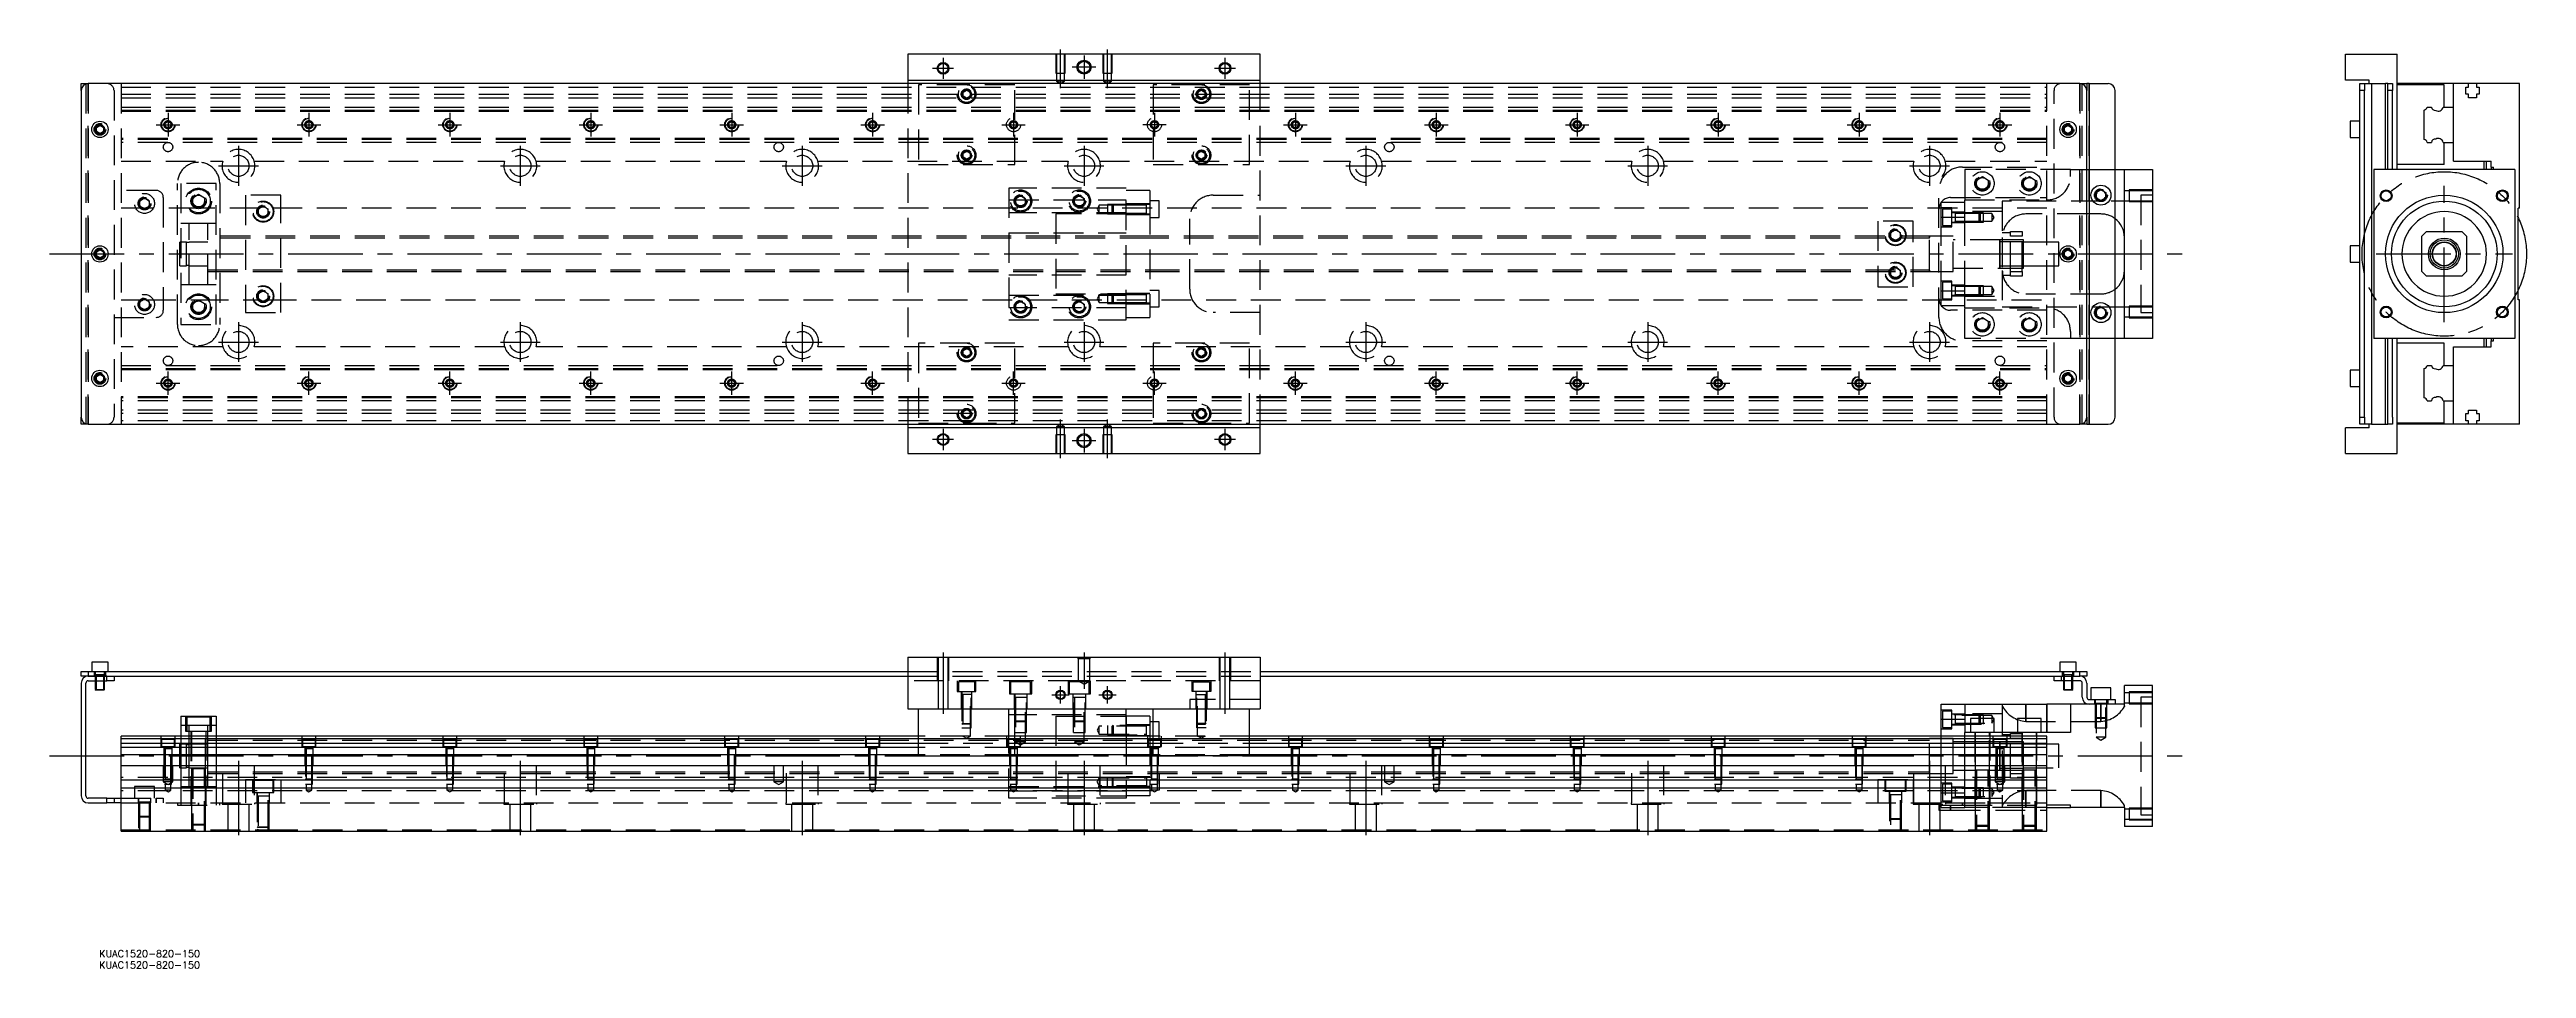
# Model space of a CAD drawing. Extents: x -13 to 1041, y -304 to 87.
import ezdxf

# ---------------------------------------------------------------- set-up
doc = ezdxf.new("R2010")
doc.units = 0
doc.linetypes.add('CENTER', pattern=[50.8, 31.75, -6.35, 6.35, -6.35])
doc.linetypes.add('DASHED', pattern=[19.05, 12.7, -6.35])
doc.layers.get('0').update_dxf_attribs({"linetype": 'CONTINUOUS'})
doc.layers.add('CENTER', color=1, linetype='CENTER')
doc.styles.get("Standard").update_dxf_attribs({"font": 'txt.shx', "height": 3, "bigfont": 'bigfont.shx'})

# ---------------------------------------------------------------- blocks, each defined once
blk = doc.blocks.new('*U2')
at = {"color": 7, "linetype": 'CONTINUOUS'}
blk.add_text('KUAC1520-820-150', height=3, dxfattribs=at).set_placement((7.7, -299.4))
blk = doc.blocks.new('*U3')
at = {"color": 7, "linetype": 'CONTINUOUS'}
blk.add_text('KUAC1520-820-150', height=3, dxfattribs=at).set_placement((7.7, -304.2))

msp = doc.modelspace()

# ---------------------------------------------------------------- linework, layer by layer
at = {"color": 7, "linetype": 'CONTINUOUS'}
for p, q in [((352, 85), (352, 74)), ((502, 85), (352, 85)), ((502, 74), (502, 85)), ((964.16, 74), (964.16, 85)), ((964.16, 85), (986.16, 85)), ((986.16, 36), (986.16, 85)), ((352, 74), (502, 74)), ((352, 74), (352, 72.5)), ((502, 72.5), (502, 74)), ((974.16, 74), (964.16, 74)), ((974.16, 72.5), (974.16, 74)), ((0, 69.5), (0, 72.5)), ((0, 72.5), (3, 72.5)), ((0, 69.5), (0, -69.5)), ((851, 72.5), (3, 72.5)), ((851, 72.5), (854, 72.5)), ((854, 72.5), (854, 69.5)), ((855, 72.5), (854, 72.5)), ((854, -69.5), (854, 69.5)), ((855, 72.5), (855, -72.5)), ((855, 72.5), (863, 72.5)), ((866, -69.5), (866, 69.5)), ((970.16, 72.5), (972.16, 72.5)), ((970.16, 69.5), (970.16, 72.5)), ((972.16, 69.5), (970.16, 69.5)), ((970.16, -69.5), (970.16, 69.5)), ((972.16, 72.5), (975.16, 72.5)), ((972.16, 72.5), (972.16, 69.5)), ((972.16, -69.5), (972.16, 69.5)), ((975.16, 72.5), (975.16, -72.5)), ((975.16, 72.5), (981.16, 72.5)), ((981.16, 36), (981.16, 72.5)), ((982.16, 72.5), (981.16, 72.5)), ((982.16, 72.5), (984.16, 72.5)), ((982.16, 69.5), (982.16, 72.5)), ((984.16, 69.5), (982.16, 69.5)), ((982.16, 36), (982.16, 69.5)), ((984.16, 72.5), (984.16, 69.5)), ((984.16, 36), (984.16, 69.5)), ((1010.16, 72.5), (986.16, 72.5)), ((1006.16, 72), (986.16, 72)), ((1006.16, 62.5), (1006.16, 72)), ((1016.46, 72.5), (1010.16, 72.5)), ((1010.16, 62.5), (1010.16, 72.5)), ((1015.31, 71), (1016.46, 71)), ((1015.31, 68), (1015.31, 71)), ((1016.46, 68), (1015.31, 68)), ((1019.86, 72.5), (1016.46, 72.5)), ((1016.46, 71), (1016.46, 72.5)), ((1016.46, 66.5), (1016.46, 68)), ((1019.86, 66.5), (1016.46, 66.5)), ((1019.86, 72.5), (1019.86, 71)), ((1038.16, 72.5), (1019.86, 72.5)), ((1019.86, 71), (1021.01, 71)), ((1019.86, 68), (1019.86, 66.5)), ((1021.01, 68), (1019.86, 68)), ((1021.01, 71), (1021.01, 68)), ((1038.16, 19.5), (1038.16, 72.5)), ((6.5, 53.866026), (8, 54.73205)), ((6.5, 52.133974), (6.5, 53.866026)), ((8, 54.73205), (9.5, 53.866026)), ((9.5, 53.866026), (9.5, 52.133974)), ((844.5, 53.866026), (846, 54.73205)), ((844.5, 52.133974), (844.5, 53.866026)), ((846, 54.73205), (847.5, 53.866026)), ((847.5, 53.866026), (847.5, 52.133974)), ((966.16, 56.5), (966.16, 53)), ((970.16, 56.5), (966.16, 56.5)), ((966.16, 53), (966.16, 49.5)), ((997.66, 48.752272), (997.66, 61.247728)), ((998.912272, 62.5), (1000.68668, 62.5)), ((1005.637372, 62.5), (1010.16, 62.5)), ((1010.16, 47.5), (1010.16, 62.5)), ((1010.16, 47.5), (1010.16, 62.5)), ((8, 51.26795), (6.5, 52.133974)), ((9.5, 52.133974), (8, 51.26795)), ((846, 51.26795), (844.5, 52.133974)), ((847.5, 52.133974), (846, 51.26795)), ((966.16, 49.5), (970.16, 49.5)), ((998.912272, 47.5), (1000.68668, 47.5)), ((1005.637372, 47.5), (1010.16, 47.5)), ((1006.16, 38), (1006.16, 47.5)), ((1010.16, 39.5), (1010.16, 47.5)), ((866, 36), (870, 36)), ((870, -36), (870, 36)), ((870, 36), (882, 36)), ((882, 36), (882, -36)), ((1036.16, 36), (976.16, 36)), ((976.16, 36), (976.16, -36)), ((1006.16, 38), (986.16, 38)), ((1010.16, 39.5), (1026.16, 39.5)), ((1023.16, 36), (1023.16, 39.5)), ((1024.16, 36), (1024.16, 39.5)), ((1026.16, 37), (1026.16, 39.5)), ((1026.16, 37), (1027.16, 37)), ((1026.16, 37), (1026.16, 36)), ((1027.16, 36), (1027.16, 37)), ((1036.16, 36), (1036.16, -36)), ((858, 26.1547), (860, 27.309402)), ((858, 23.8453), (858, 26.1547)), ((860, 22.690598), (858, 23.8453)), ((860, 27.309402), (862, 26.1547)), ((862, 23.8453), (860, 22.690598)), ((862, 26.1547), (862, 23.8453)), ((1037.66, -19.5), (1037.66, 19.5)), ((1038.16, 19.5), (1037.66, 19.5)), ((6.5, 0.866026), (8, 1.73205)), ((6.5, -0.866026), (6.5, 0.866026)), ((8, 1.73205), (9.5, 0.866026)), ((9.5, 0.866026), (9.5, -0.866026)), ((844.5, 0.866026), (846, 1.73205)), ((844.5, -0.866026), (844.5, 0.866026)), ((846, 1.73205), (847.5, 0.866026)), ((847.5, 0.866026), (847.5, -0.866026)), ((966.16, 3.5), (966.16, 0)), ((970.16, 3.5), (966.16, 3.5)), ((966.16, 0), (966.16, -3.5)), ((998.66, 9.5), (996.66, 7.5)), ((996.66, -7.5), (996.66, 7.5)), ((998.66, 9.5), (1013.66, 9.5)), ((1015.66, 7.5), (1013.66, 9.5)), ((1015.66, 7.5), (1015.66, -7.5)), ((8, -1.73205), (6.5, -0.866026)), ((9.5, -0.866026), (8, -1.73205)), ((846, -1.73205), (844.5, -0.866026)), ((847.5, -0.866026), (846, -1.73205)), ((966.16, -3.5), (970.16, -3.5)), ((996.66, -7.5), (998.66, -9.5)), ((1013.66, -9.5), (998.66, -9.5)), ((1013.66, -9.5), (1015.66, -7.5)), ((1038.16, -19.5), (1037.66, -19.5)), ((1038.16, -72.5), (1038.16, -19.5)), ((858, -23.8453), (860, -22.690598)), ((858, -26.1547), (858, -23.8453)), ((860, -27.309402), (858, -26.1547)), ((860, -22.690598), (862, -23.8453)), ((862, -26.1547), (860, -27.309402)), ((862, -23.8453), (862, -26.1547)), ((870, -36), (866, -36)), ((882, -36), (870, -36)), ((1036.16, -36), (976.16, -36)), ((981.16, -72.5), (981.16, -36)), ((982.16, -69.5), (982.16, -36)), ((984.16, -69.5), (984.16, -36)), ((986.16, -85), (986.16, -36)), ((1006.16, -38), (986.16, -38)), ((1006.16, -47.5), (1006.16, -38)), ((1010.16, -39.5), (1026.16, -39.5)), ((1010.16, -47.5), (1010.16, -39.5)), ((1023.16, -39.5), (1023.16, -36)), ((1024.16, -39.5), (1024.16, -36)), ((1026.16, -36), (1026.16, -37)), ((1026.16, -37), (1027.16, -37)), ((1026.16, -39.5), (1026.16, -37)), ((1027.16, -37), (1027.16, -36)), ((6.5, -52.133974), (8, -51.26795)), ((6.5, -53.866026), (6.5, -52.133974)), ((8, -51.26795), (9.5, -52.133974)), ((9.5, -52.133974), (9.5, -53.866026)), ((844.5, -52.133974), (846, -51.26795)), ((844.5, -53.866026), (844.5, -52.133974)), ((846, -51.26795), (847.5, -52.133974)), ((847.5, -52.133974), (847.5, -53.866026)), ((966.16, -49.5), (966.16, -53)), ((970.16, -49.5), (966.16, -49.5)), ((997.66, -61.247728), (997.66, -48.752272)), ((998.912272, -47.5), (1000.68668, -47.5)), ((1005.637372, -47.5), (1010.16, -47.5)), ((1010.16, -62.5), (1010.16, -47.5)), ((1010.16, -62.5), (1010.16, -47.5)), ((8, -54.73205), (6.5, -53.866026)), ((9.5, -53.866026), (8, -54.73205)), ((846, -54.73205), (844.5, -53.866026)), ((847.5, -53.866026), (846, -54.73205)), ((966.16, -53), (966.16, -56.5)), ((966.16, -56.5), (970.16, -56.5)), ((998.912272, -62.5), (1000.68668, -62.5)), ((1005.637372, -62.5), (1010.16, -62.5)), ((1006.16, -72), (1006.16, -62.5)), ((1010.16, -72.5), (1010.16, -62.5)), ((0, -72.5), (0, -69.5)), ((3, -72.5), (0, -72.5)), ((3, -72.5), (851, -72.5)), ((352, -72.5), (352, -74)), ((502, -74), (502, -72.5)), ((854, -72.5), (851, -72.5)), ((854, -69.5), (854, -72.5)), ((854, -72.5), (855, -72.5)), ((855, -72.5), (863, -72.5)), ((970.16, -69.5), (972.16, -69.5)), ((970.16, -72.5), (970.16, -69.5)), ((972.16, -72.5), (970.16, -72.5)), ((972.16, -69.5), (972.16, -72.5)), ((975.16, -72.5), (972.16, -72.5)), ((974.16, -74), (974.16, -72.5)), ((975.16, -72.5), (981.16, -72.5)), ((981.16, -72.5), (982.16, -72.5)), ((982.16, -72.5), (982.16, -69.5)), ((984.16, -72.5), (982.16, -72.5)), ((984.16, -69.5), (984.16, -72.5)), ((1006.16, -72), (986.16, -72)), ((1010.16, -72.5), (986.16, -72.5)), ((1016.46, -72.5), (1010.16, -72.5)), ((1015.31, -71), (1015.31, -68)), ((1015.31, -68), (1016.46, -68)), ((1016.46, -71), (1015.31, -71)), ((1016.46, -66.5), (1019.86, -66.5)), ((1016.46, -68), (1016.46, -66.5)), ((1016.46, -72.5), (1016.46, -71)), ((1019.86, -72.5), (1016.46, -72.5)), ((1019.86, -66.5), (1019.86, -68)), ((1019.86, -68), (1021.01, -68)), ((1021.01, -71), (1019.86, -71)), ((1019.86, -71), (1019.86, -72.5)), ((1038.16, -72.5), (1019.86, -72.5)), ((1021.01, -68), (1021.01, -71)), ((352, -74), (352, -85)), ((502, -74), (352, -74)), ((502, -85), (502, -74)), ((964.16, -85), (964.16, -74)), ((974.16, -74), (964.16, -74)), ((352, -85), (502, -85)), ((964.16, -85), (986.16, -85)), ((0, -179.72), (0, -177.72)), ((0, -177.72), (3, -177.72)), ((3, -177.72), (3, -179.72)), ((3, -177.72), (352, -177.72)), ((11.5, -173.72), (4.5, -173.72)), ((4.5, -173.72), (4.5, -177.72)), ((11.5, -177.72), (11.5, -173.72)), ((352, -171.72), (352, -193.72)), ((352, -171.72), (502, -171.72)), ((502, -171.72), (502, -193.72)), ((502, -177.72), (851, -177.72)), ((849.5, -173.72), (842.5, -173.72)), ((842.5, -173.72), (842.5, -177.72)), ((849.5, -177.72), (849.5, -173.72)), ((851, -179.72), (851, -177.72)), ((851, -177.72), (854, -177.72)), ((854, -177.72), (854, -179.72)), ((3, -179.72), (0, -179.72)), ((0, -182.72), (0, -230.72)), ((2, -230.72), (2, -182.72)), ((3, -179.72), (11, -179.72)), ((11, -179.72), (3, -179.72)), ((3, -181.72), (11, -181.72)), ((6, -181.72), (6, -185.37)), ((6, -185.37), (10, -185.37)), ((6, -185.37), (6.35, -185.72)), ((6.35, -181.72), (6.35, -185.72)), ((9.65, -185.72), (6.35, -185.72)), ((9.65, -185.72), (9.65, -181.72)), ((9.65, -185.72), (10, -185.37)), ((10, -185.37), (10, -181.72)), ((11, -179.72), (352, -179.72)), ((11, -181.72), (11, -179.72)), ((14, -181.72), (11, -181.72)), ((14, -179.72), (14, -181.72)), ((502, -179.72), (843, -179.72)), ((840, -181.72), (840, -179.72)), ((843, -181.72), (840, -181.72)), ((843, -179.72), (843, -181.72)), ((843, -179.72), (851, -179.72)), ((843, -179.72), (851, -179.72)), ((851, -181.72), (843, -181.72)), ((844, -181.72), (844, -185.37)), ((844, -185.37), (848, -185.37)), ((844, -185.37), (844.35, -185.72)), ((844.35, -181.72), (844.35, -185.72)), ((847.65, -185.72), (844.35, -185.72)), ((847.65, -185.72), (847.65, -181.72)), ((847.65, -185.72), (848, -185.37)), ((848, -185.37), (848, -181.72)), ((854, -179.72), (851, -179.72)), ((852, -188.72), (852, -182.72)), ((854, -182.72), (854, -188.72)), ((855, -189.72), (863, -189.72)), ((864.25, -184.72), (855.75, -184.72)), ((855.75, -184.72), (855.75, -189.72)), ((863, -191.72), (863, -189.72)), ((863, -189.72), (866, -189.72)), ((864.25, -189.72), (864.25, -184.72)), ((866, -189.72), (866, -191.72)), ((870, -191.72), (870, -183.72)), ((882, -183.72), (870, -183.72)), ((882, -243.72), (882, -183.72)), ((42.5, -196.72), (42.5, -205.22)), ((42.5, -196.72), (57.5, -196.72)), ((57.5, -196.72), (57.5, -205.22)), ((352, -193.72), (502, -193.72)), ((356.5, -213.72), (356.5, -193.72)), ((397.5, -213.72), (397.5, -193.72)), ((445, -205.22), (445, -193.72)), ((455, -196.72), (445, -196.72)), ((445, -196.72), (445, -205.22)), ((455, -196.72), (455, -205.22)), ((456.5, -199.22), (455, -199.22)), ((456.5, -213.72), (456.5, -193.72)), ((497.5, -213.72), (497.5, -193.72)), ((792, -191.72), (802, -191.72)), ((792, -198.067524), (792, -191.72)), ((792, -198.067524), (802, -198.067524)), ((792, -205.22), (792, -198.067524)), ((802, -191.72), (802, -203.72)), ((802, -191.72), (837, -191.72)), ((814.5, -197.72), (804.5, -197.72)), ((804.5, -197.72), (804.5, -203.72)), ((814.5, -203.72), (814.5, -197.72)), ((834.5, -197.72), (824.5, -197.72)), ((824.5, -197.72), (824.5, -203.72)), ((834.5, -203.72), (834.5, -197.72)), ((837, -203.72), (837, -191.72)), ((847, -191.72), (837, -191.72)), ((855, -191.72), (847, -191.72)), ((847, -191.72), (847, -203.72)), ((863, -191.72), (855, -191.72)), ((866, -191.72), (863, -191.72)), ((870, -191.72), (866, -191.72)), ((356.5, -205.22), (17, -205.22)), ((17, -245.72), (17, -205.22)), ((356.5, -206.472272), (17, -206.472272)), ((17, -208.24668), (356.5, -208.24668)), ((356.5, -210.143076), (17, -210.143076)), ((456.5, -205.22), (397.5, -205.22)), ((456.5, -206.472272), (397.5, -206.472272)), ((397.5, -208.24668), (456.5, -208.24668)), ((456.5, -210.143076), (397.5, -210.143076)), ((837, -205.22), (497.5, -205.22)), ((837, -206.472272), (497.5, -206.472272)), ((497.5, -208.24668), (837, -208.24668)), ((837, -210.143076), (497.5, -210.143076)), ((802, -205.22), (802, -203.72)), ((847, -203.72), (802, -203.72)), ((817, -213.72), (817, -207.719994)), ((817, -219.720006), (817, -207.719994)), ((817, -208.595), (817, -209.72)), ((818, -208.595), (817, -208.595)), ((817, -210.719788), (817, -218.845)), ((819.75, -208.595), (818, -208.595)), ((821.5, -208.595), (819.75, -208.595)), ((826.5, -208.595), (821.5, -208.595)), ((827, -208.595), (826.5, -208.595)), ((837, -245.72), (837, -205.22)), ((356.5, -213.197372), (17, -213.197372)), ((17, -217.72), (837, -217.72)), ((356.5, -213.72), (397.5, -213.72)), ((456.5, -213.197372), (397.5, -213.197372)), ((497.5, -213.72), (456.5, -213.72)), ((837, -213.197372), (497.5, -213.197372)), ((817, -219.720006), (817, -218.845)), ((817, -218.845), (827, -218.845)), ((832.500006, -219.72), (826.499994, -219.72)), ((832.500006, -219.72), (826.499994, -219.72)), ((11, -231.72), (3, -231.72)), ((11, -233.72), (11, -231.72)), ((11, -231.72), (14, -231.72)), ((14, -231.72), (14, -233.72)), ((14, -231.72), (17, -231.72)), ((837, -224.02), (17, -224.02)), ((837, -227.42), (17, -227.42)), ((3, -233.72), (11, -233.72)), ((14, -233.72), (11, -233.72)), ((17, -233.72), (14, -233.72)), ((847, -234.72), (837, -234.72)), ((837, -235.72), (847, -235.72)), ((847, -235.72), (847, -234.72)), ((870, -235.72), (847, -235.72)), ((870, -235.72), (870, -243.72)), ((17, -245.72), (837, -245.72)), ((882, -243.72), (870, -243.72))]:
    msp.add_line(p, q, dxfattribs=at)
at = {"color": 3, "linetype": 'DASHED'}
for p, q in [((415.000006, 85), (415.000006, 77)), ((415.35, 85), (415.35, 77)), ((418.65, 77), (418.65, 85)), ((418.999994, 77), (418.999994, 85)), ((435.000006, 85), (435.000006, 77)), ((435.35, 85), (435.35, 77)), ((438.65, 77), (438.65, 85)), ((438.999994, 77), (438.999994, 85)), ((415.000006, 77), (418.999994, 77)), ((415.35, 77), (415.35, 73.5)), ((418.65, 73.5), (418.65, 77)), ((435.000006, 77), (438.999994, 77)), ((435.35, 77), (435.35, 73.5)), ((438.65, 73.5), (438.65, 77)), ((2, 72.5), (2, -72.5)), ((3, 72.5), (3, -72.5)), ((3, -72.5), (3, 72.5)), ((3, 72.5), (3, -72.5)), ((3, -72.5), (3, 72.5)), ((14, 69.5), (14, -69.5)), ((17, 72.5), (17, -72.5)), ((17, 71), (837, 71)), ((17, 68), (837, 68)), ((17, 66.5), (837, 66.5)), ((352, 72.5), (352, -72.5)), ((356.5, 72), (356.5, 38)), ((377, 72), (356.5, 72)), ((375, 68), (375.023172, 68.30356)), ((375.5, 68.866026), (377, 69.73205)), ((375.5, 67.133974), (375.5, 68.866026)), ((377, 66.26795), (375.5, 67.133974)), ((397.5, 72), (377, 72)), ((377, 69.73205), (378.5, 68.866026)), ((378.5, 67.133974), (377, 66.26795)), ((378.5, 68.866026), (378.5, 67.133974)), ((397.5, 38), (397.5, 72)), ((418.65, 73.5), (415.35, 73.5)), ((415.35, 73.5), (417, 72.547372)), ((417, 72.547372), (418.65, 73.5)), ((438.65, 73.5), (435.35, 73.5)), ((435.35, 73.5), (437, 72.547372)), ((437, 72.547372), (438.65, 73.5)), ((477, 72), (456.5, 72)), ((456.5, 72), (456.5, 38)), ((475.5, 68.866026), (477, 69.73205)), ((475.5, 67.133974), (475.5, 68.866026)), ((477, 66.26795), (475.5, 67.133974)), ((497.5, 72), (477, 72)), ((477, 69.73205), (478.5, 68.866026)), ((478.5, 67.133974), (477, 66.26795)), ((478.5, 68.866026), (478.5, 67.133974)), ((478.973226, 68.326156), (479, 68)), ((497.5, 38), (497.5, 72)), ((502, -72.5), (502, 72.5)), ((837, -72.5), (837, 72.5)), ((840, -69.5), (840, 69.5)), ((851, -72.5), (851, 72.5)), ((851, 72.5), (851, -72.5)), ((852, -72.5), (852, 72.5)), ((855, -72.5), (855, 72.5)), ((9.973226, 53.326156), (10, 53)), ((17, 62.5), (837, 62.5)), ((17, 61.247728), (837, 61.247728)), ((17, 61.1147), (837, 61.1147)), ((17, 61.1), (837, 61.1)), ((17, 60.8), (837, 60.8)), ((35.5, 55), (35.52041, 55.24661)), ((35.75, 55.721688), (37, 56.443376)), ((35.75, 54.278312), (35.75, 55.721688)), ((37, 53.556624), (35.75, 54.278312)), ((37, 56.443376), (38.25, 55.721688)), ((38.25, 54.278312), (37, 53.556624)), ((38.25, 55.721688), (38.25, 54.278312)), ((95.5, 55), (95.52041, 55.24661)), ((95.75, 55.721688), (97, 56.443376)), ((95.75, 54.278312), (95.75, 55.721688)), ((97, 53.556624), (95.75, 54.278312)), ((97, 56.443376), (98.25, 55.721688)), ((98.25, 54.278312), (97, 53.556624)), ((98.25, 55.721688), (98.25, 54.278312)), ((155.75, 55.721688), (157, 56.443376)), ((155.75, 54.278312), (155.75, 55.721688)), ((157, 53.556624), (155.75, 54.278312)), ((157, 56.443376), (158.25, 55.721688)), ((158.25, 54.278312), (157, 53.556624)), ((158.25, 55.721688), (158.25, 54.278312)), ((158.477374, 55.25955), (158.5, 55)), ((215.75, 55.721688), (217, 56.443376)), ((215.75, 54.278312), (215.75, 55.721688)), ((217, 53.556624), (215.75, 54.278312)), ((217, 56.443376), (218.25, 55.721688)), ((218.25, 54.278312), (217, 53.556624)), ((218.25, 55.721688), (218.25, 54.278312)), ((218.477374, 55.25955), (218.5, 55)), ((275.75, 55.721688), (277, 56.443376)), ((275.75, 54.278312), (275.75, 55.721688)), ((277, 53.556624), (275.75, 54.278312)), ((277, 56.443376), (278.25, 55.721688)), ((278.25, 54.278312), (277, 53.556624)), ((278.25, 55.721688), (278.25, 54.278312)), ((278.477374, 55.25955), (278.5, 55)), ((335.75, 55.721688), (337, 56.443376)), ((335.75, 54.278312), (335.75, 55.721688)), ((337, 53.556624), (335.75, 54.278312)), ((337, 56.443376), (338.25, 55.721688)), ((338.25, 54.278312), (337, 53.556624)), ((338.25, 55.721688), (338.25, 54.278312)), ((338.477374, 55.25955), (338.5, 55)), ((515.5, 55), (515.52041, 55.24661)), ((515.75, 55.721688), (517, 56.443376)), ((515.75, 54.278312), (515.75, 55.721688)), ((517, 53.556624), (515.75, 54.278312)), ((517, 56.443376), (518.25, 55.721688)), ((518.25, 54.278312), (517, 53.556624)), ((518.25, 55.721688), (518.25, 54.278312)), ((575.5, 55), (575.52041, 55.24661)), ((575.75, 55.721688), (577, 56.443376)), ((575.75, 54.278312), (575.75, 55.721688)), ((577, 53.556624), (575.75, 54.278312)), ((577, 56.443376), (578.25, 55.721688)), ((578.25, 54.278312), (577, 53.556624)), ((578.25, 55.721688), (578.25, 54.278312)), ((635.5, 55), (635.52041, 55.24661)), ((635.75, 55.721688), (637, 56.443376)), ((635.75, 54.278312), (635.75, 55.721688)), ((637, 53.556624), (635.75, 54.278312)), ((637, 56.443376), (638.25, 55.721688)), ((638.25, 54.278312), (637, 53.556624)), ((638.25, 55.721688), (638.25, 54.278312)), ((695.5, 55), (695.52041, 55.24661)), ((695.75, 55.721688), (697, 56.443376)), ((695.75, 54.278312), (695.75, 55.721688)), ((697, 53.556624), (695.75, 54.278312)), ((697, 56.443376), (698.25, 55.721688)), ((698.25, 54.278312), (697, 53.556624)), ((698.25, 55.721688), (698.25, 54.278312)), ((755.75, 55.721688), (757, 56.443376)), ((755.75, 54.278312), (755.75, 55.721688)), ((757, 53.556624), (755.75, 54.278312)), ((757, 56.443376), (758.25, 55.721688)), ((758.25, 54.278312), (757, 53.556624)), ((758.25, 55.721688), (758.25, 54.278312)), ((758.477374, 55.25955), (758.5, 55)), ((815.75, 55.721688), (817, 56.443376)), ((815.75, 54.278312), (815.75, 55.721688)), ((817, 53.556624), (815.75, 54.278312)), ((817, 56.443376), (818.25, 55.721688)), ((818.25, 54.278312), (817, 53.556624)), ((818.25, 55.721688), (818.25, 54.278312)), ((818.477374, 55.25955), (818.5, 55)), ((844, 53), (844.030168, 53.346066)), ((837, 49.2), (17, 49.2)), ((837, 48.9), (17, 48.9)), ((837, 48.8853), (17, 48.8853)), ((837, 48.752272), (17, 48.752272)), ((837, 47.5), (17, 47.5)), ((375.5, 42.866026), (377, 43.73205)), ((375.5, 41.133974), (375.5, 42.866026)), ((377, 43.73205), (378.5, 42.866026)), ((378.5, 42.866026), (378.5, 41.133974)), ((378.973226, 42.326156), (379, 42)), ((475.5, 42.866026), (477, 43.73205)), ((475.5, 41.133974), (475.5, 42.866026)), ((477, 43.73205), (478.5, 42.866026)), ((478.5, 42.866026), (478.5, 41.133974)), ((478.973226, 42.326156), (479, 42)), ((17, 39.5), (60.291796, 39.5)), ((73.708204, 39.5), (180.291796, 39.5)), ((193.708204, 39.5), (300.291796, 39.5)), ((313.708204, 39.5), (420.291796, 39.5)), ((356.5, 38), (397.5, 38)), ((377, 40.26795), (375.5, 41.133974)), ((378.5, 41.133974), (377, 40.26795)), ((433.708204, 39.5), (540.291796, 39.5)), ((456.5, 38), (497.5, 38)), ((477, 40.26795), (475.5, 41.133974)), ((478.5, 41.133974), (477, 40.26795)), ((553.708204, 39.5), (660.291796, 39.5)), ((673.708204, 39.5), (780.291796, 39.5)), ((793.708204, 39.5), (837, 39.5)), ((801, 37), (837, 37)), ((802, 36), (802, 23)), ((847, 36), (802, 36)), ((807, 31.443376), (809.5, 32.886752)), ((809.5, 32.886752), (812, 31.443376)), ((827, 31.443376), (829.5, 32.886752)), ((829.5, 32.886752), (832, 31.443376)), ((847, 33), (847, 36)), ((847, 36), (854, 36)), ((854, 36), (866, 36)), ((32, 27), (14, 27)), ((24.5, 21.5), (24.534018, 21.911016)), ((25, 22.6547), (27, 23.809402)), ((25, 20.3453), (25, 22.6547)), ((27, 23.809402), (29, 22.6547)), ((29, 22.6547), (29, 20.3453)), ((35, 24), (35, -24)), ((41, -30), (41, 30)), ((57.5, 30), (42.5, 30)), ((42.5, 30), (42.5, -30)), ((47, 22.5), (47.020026, 22.846056)), ((47.5, 23.943376), (50, 25.386752)), ((47.5, 21.056624), (47.5, 23.943376)), ((50, 25.386752), (52.5, 23.943376)), ((52.5, 23.943376), (52.5, 21.056624)), ((57.5, -30), (57.5, 30)), ((59, 30), (59, -30)), ((70, 25), (70, -25)), ((85, 25), (70, 25)), ((85, -25), (85, 25)), ((395, 28), (395, -28)), ((445, 28), (395, 28)), ((395, 23), (445, 23)), ((398, 23.6547), (400, 24.809402)), ((398, 21.3453), (398, 23.6547)), ((400, 20.190598), (398, 21.3453)), ((400, 24.809402), (402, 23.6547)), ((402, 21.3453), (400, 20.190598)), ((402, 23.6547), (402, 21.3453)), ((402.483582, 22.786038), (402.5, 22.5)), ((423, 23.6547), (425, 24.809402)), ((423, 21.3453), (423, 23.6547)), ((425, 20.190598), (423, 21.3453)), ((425, 24.809402), (427, 23.6547)), ((427, 21.3453), (425, 20.190598)), ((427, 23.6547), (427, 21.3453)), ((427.483582, 22.786038), (427.5, 22.5)), ((445, -28), (445, 28)), ((455, 27), (445, 27)), ((455, 21.302558), (445, 21.302558)), ((455, 27), (455, 20.976176)), ((459, 22.552558), (455, 22.552558)), ((459, 15.552558), (459, 22.552558)), ((482, 25), (502, 25)), ((791, -27), (791, 27)), ((792, 15.652476), (792, 22)), ((792, 22), (802, 22)), ((796, 24), (837, 24)), ((802, 15.652476), (802, 23)), ((802, 23), (837, 23)), ((802, 15.652476), (802, 22)), ((807, 28.556624), (807, 31.443376)), ((809.5, 27.113248), (807, 28.556624)), ((812, 28.556624), (809.5, 27.113248)), ((812, 31.443376), (812, 28.556624)), ((812.477798, 30.364306), (812.5, 30)), ((818, 22.5), (818, 7)), ((860, 22.5), (818, 22.5)), ((826.5, 30), (826.520026, 30.346056)), ((827, 28.556624), (827, 31.443376)), ((829.5, 27.113248), (827, 28.556624)), ((832, 28.556624), (829.5, 27.113248)), ((832, 31.443376), (832, 28.556624)), ((877, 22.5), (860, 22.5)), ((862.483582, 25.286038), (862.5, 25)), ((872, 26.848738), (870, 26.848738)), ((870, 22.648738), (872, 22.648738)), ((872, 27.248732), (872, 22.248742)), ((882, 27.248732), (872, 27.248732)), ((882, 26.848738), (872, 26.848738)), ((872, 22.648738), (882, 22.648738)), ((872, 22.248742), (882, 22.248742)), ((877, 25), (877, -25)), ((882, 25), (877, 25)), ((26.359688, 19.5), (17, 19.5)), ((27, 19.190598), (25, 20.3453)), ((29, 20.3453), (27, 19.190598)), ((50, 19.5), (27.640312, 19.5)), ((46, 13), (42.5, 13)), ((46, -13), (46, 13)), ((54, 13), (46, 13)), ((54, 13), (46, 13)), ((50, 19.613248), (47.5, 21.056624)), ((52.5, 21.056624), (50, 19.613248)), ((76.030306, 19.5), (50, 19.5)), ((54, -13), (54, 13)), ((57.5, 13), (54, 13)), ((75, 18), (75.034018, 18.411016)), ((75.5, 19.1547), (77.5, 20.309402)), ((75.5, 16.8453), (75.5, 19.1547)), ((77.5, 15.690598), (75.5, 16.8453)), ((77.5, 20.309402), (79.5, 19.1547)), ((79.5, 16.8453), (77.5, 15.690598)), ((837, 19.5), (78.969694, 19.5)), ((79.5, 19.1547), (79.5, 16.8453)), ((445, 17.5), (395, 17.5)), ((415, 17), (415, -17)), ((445, 17), (415, 17)), ((433.5, 20.702558), (432.547372, 19.052558)), ((432.547372, 19.052558), (433.5, 17.402558)), ((433.5, 17.402558), (433.5, 20.702558)), ((437, 20.702558), (433.5, 20.702558)), ((433.5, 17.402558), (437, 17.402558)), ((437, 21.052554), (437, 17.052564)), ((439.35, 21.052554), (437, 21.052554)), ((439, 20.702558), (437, 20.702558)), ((437, 17.402558), (439, 17.402558)), ((437, 17.052564), (439.35, 17.052564)), ((439.35, 21.052558), (439, 20.702558)), ((439, 17.402558), (439, 20.702558)), ((445, 20.702558), (439, 20.702558)), ((445, 20.702558), (439, 20.702558)), ((439, 17.402558), (445, 17.402558)), ((439, 17.402558), (439.35, 17.052558)), ((439, 17.402558), (445, 17.402558)), ((439.35, 21.052558), (439.35, 17.052558)), ((445, 21.052556), (439.35, 21.052558)), ((445, 21.052554), (439.35, 21.052554)), ((439.35, 17.052564), (445, 17.052564)), ((439.35, 17.052558), (445, 17.052562)), ((453.605, 21.052558), (445, 21.052556)), ((455, 20.976176), (445, 20.976176)), ((453.6, 20.702558), (445, 20.702558)), ((445, 17.402558), (453.6, 17.402558)), ((445, 17.052562), (453.605, 17.052558)), ((445, 16.802558), (455, 16.802558)), ((455, 21.052558), (453.595, 21.052558)), ((453.595, 17.052558), (455, 17.052558)), ((453.6, 17.052554), (453.6, 21.052564)), ((453.6, 17.052554), (453.6, 21.052564)), ((453.6, 20.702558), (453.6, 21.052564)), ((453.6, 20.836098), (453.6, 21.052558)), ((453.6, 21.052558), (453.6, 20.835892)), ((453.6, 17.052554), (453.6, 17.402558)), ((453.6, 17.269268), (453.6, 17.052558)), ((453.6, 17.052558), (453.6, 17.26902)), ((455, 20.976176), (455, -20.976176)), ((455, 15.552558), (459, 15.552558)), ((472, -15), (472, 15)), ((780, 14), (765, 14)), ((765, 14), (765, -14)), ((780, -14), (780, 14)), ((796.5, 19.55635), (792, 19.55635)), ((792, -15.652476), (792, 15.652476)), ((792, 15.652476), (802, 15.652476)), ((792, 11.55635), (796.5, 11.55635)), ((792.5, 19.05635), (792.5, 12.05635)), ((796.5, 19.05635), (792.5, 19.05635)), ((792.5, 12.05635), (796.5, 12.05635)), ((796.5, 11.55635), (796.5, 19.55635)), ((802, 17.80635), (796.5, 17.80635)), ((797.905, 17.55635), (796.5, 17.55635)), ((796.5, 13.55635), (797.905, 13.55635)), ((796.5, 13.30635), (802, 13.30635)), ((802, 17.556346), (797.895, 17.55635)), ((797.895, 13.55635), (802, 13.556352)), ((797.9, 17.556354), (797.9, 13.556344)), ((797.9, 17.556354), (797.9, 13.556344)), ((797.9, 17.55635), (797.9, 17.339888)), ((797.9, 17.33964), (797.9, 17.55635)), ((802, 17.20635), (797.9, 17.20635)), ((797.9, 13.90635), (802, 13.90635)), ((797.9, 13.55635), (797.9, 13.773016)), ((797.9, 13.77281), (797.9, 13.55635)), ((818, 18), (802, 18)), ((818, 18), (802, 18)), ((808.15, 17.55635), (802, 17.556346)), ((808.15, 17.556344), (802, 17.556344)), ((808.5, 17.20635), (802, 17.20635)), ((808.5, 17.20635), (802, 17.20635)), ((802, -15.652476), (802, 15.652476)), ((802, -15.652476), (802, 15.652476)), ((802, 13.90635), (808.5, 13.90635)), ((802, 13.90635), (808.5, 13.90635)), ((802, 13.556354), (808.15, 13.556354)), ((802, 13.556352), (808.15, 13.55635)), ((808.15, 13.55635), (808.15, 17.55635)), ((808.5, 17.20635), (808.15, 17.55635)), ((810, 17.556344), (808.15, 17.556344)), ((808.15, 13.55635), (808.5, 13.90635)), ((808.15, 13.556354), (810, 13.556354)), ((808.5, 17.20635), (808.5, 13.90635)), ((810, 17.20635), (808.5, 17.20635)), ((808.5, 13.90635), (810, 13.90635)), ((810, 13.556354), (810, 17.556344)), ((813.5, 17.20635), (810, 17.20635)), ((810, 13.90635), (813.5, 13.90635)), ((813.5, 17.20635), (813.5, 13.90635)), ((814.452628, 15.55635), (813.5, 17.20635)), ((813.5, 13.90635), (814.452628, 15.55635)), ((854, 17), (828, 17)), ((860, 17), (854, 17)), ((9.973226, 0.326156), (10, 0)), ((42, -5), (42, 5)), ((44.85, 5), (42, 5)), ((44.85, -5), (44.85, 5)), ((46, 4.8), (44.85, 4.8)), ((54, 5), (46, 5)), ((54, 5), (46, 5)), ((415, 7.5), (54, 7.5)), ((415, 6.75), (54, 6.75)), ((395, 9), (445, 9)), ((455, 7.5), (415, 7.5)), ((455, 7.499994), (415, 7.499994)), ((455, 6.75), (415, 6.75)), ((455, 6.75), (415, 6.75)), ((787.005, 7.5), (455, 7.5)), ((787, 6.75), (455, 6.75)), ((770.5, 9.1547), (772.5, 10.309402)), ((770.5, 6.8453), (770.5, 9.1547)), ((772.5, 5.690598), (770.5, 6.8453)), ((772.5, 10.309402), (774.5, 9.1547)), ((774.5, 6.8453), (772.5, 5.690598)), ((774.5, 9.1547), (774.5, 6.8453)), ((774.983582, 8.286038), (775, 8)), ((792, 7.5), (786.995, 7.5)), ((787, -7.500006), (787, 7.500006)), ((787, 6.75), (787, 7.500006)), ((787, 6.951128), (787, 7.5)), ((787, 7.5), (787, 6.951128)), ((787, -6.951128), (787, 6.951128)), ((787, -6.75), (787, 6.75)), ((797, 7.5), (792, 7.5)), ((797, 7.5), (792, 7.5)), ((797, -7.5), (797, 7.5)), ((797, -7.5), (797, 7.5)), ((817.005, 6), (797, 6)), ((816.995, 6), (797, 6)), ((826.5, 6), (816.995, 6)), ((817.005, 6), (816.995, 6)), ((817, -6.000006), (817, 6.000006)), ((817, 5.125), (817, 6.000006)), ((817, 5.325034), (817, 6)), ((817, 6), (817, -5.999164)), ((817, 5.125), (817, -5.125)), ((827, 5.125), (817, 5.125)), ((826.5, 6), (817.005, 6)), ((821.5, 9), (818, 9)), ((818, 7), (818, -7)), ((821.5, 9.5), (826.5, 9.5)), ((821.5, 7.5), (821.5, 9.5)), ((821.5, -7.5), (821.5, 7.5)), ((826.5, 7.5), (821.5, 7.5)), ((826.5, 9.5), (826.5, 7.5)), ((826.5, -7.5), (826.5, 7.5)), ((827, 6), (826.5, 6)), ((827, -6), (827, 6)), ((840, 5), (827, 5)), ((842, 5), (840, 5)), ((842, -5), (842, 5)), ((844, 0), (844.023172, 0.30356)), ((42, -5), (44.85, -5)), ((44.85, -4.8), (46, -4.8)), ((46, -5), (54, -5)), ((46, -5), (54, -5)), ((54, -6.75), (415, -6.75)), ((54, -7.5), (415, -7.5)), ((445, -9), (395, -9)), ((415, -6.75), (455, -6.75)), ((415, -6.75), (455, -6.75)), ((415, -7.499994), (455, -7.499994)), ((415, -7.5), (455, -7.5)), ((455, -6.75), (787, -6.75)), ((455, -7.5), (787.005, -7.5)), ((770, -8), (770.018502, -7.696412)), ((770.5, -6.8453), (772.5, -5.690598)), ((770.5, -9.1547), (770.5, -6.8453)), ((772.5, -10.309402), (770.5, -9.1547)), ((772.5, -5.690598), (774.5, -6.8453)), ((774.5, -9.1547), (772.5, -10.309402)), ((774.5, -6.8453), (774.5, -9.1547)), ((786.995, -7.5), (792, -7.5)), ((787, -7.500006), (787, -6.75)), ((787, -7.5), (787, -6.951128)), ((787, -6.951128), (787, -7.5)), ((792, -7.5), (797, -7.5)), ((792, -7.5), (797, -7.5)), ((797, -6), (817.005, -6)), ((797, -6), (816.995, -6)), ((816.995, -6), (826.5, -6)), ((816.995, -6), (817.005, -6)), ((817, -6.000006), (817, -5.125)), ((817, -5.125), (827, -5.125)), ((817, -6), (817, -5.325218)), ((817, -5.999164), (817, -6)), ((817.005, -6), (826.5, -6)), ((818, -7), (818, -22.5)), ((818, -9), (821.5, -9)), ((821.5, -7.5), (826.5, -7.5)), ((821.5, -9.5), (821.5, -7.5)), ((826.5, -9.5), (821.5, -9.5)), ((826.5, -6), (827, -6)), ((826.5, -7.5), (826.5, -9.5)), ((827, -5), (840, -5)), ((840, -5), (842, -5)), ((17, -19.5), (26.359688, -19.5)), ((25, -20.3453), (27, -19.190598)), ((25, -22.6547), (25, -20.3453)), ((27, -19.190598), (29, -20.3453)), ((27.640312, -19.5), (50, -19.5)), ((29, -20.3453), (29, -22.6547)), ((42.5, -13), (46, -13)), ((46, -13), (54, -13)), ((46, -13), (54, -13)), ((47.5, -21.056624), (50, -19.613248)), ((47.5, -23.943376), (47.5, -21.056624)), ((50, -19.5), (76.030306, -19.5)), ((50, -19.613248), (52.5, -21.056624)), ((52.5, -21.056624), (52.5, -23.943376)), ((54, -13), (57.5, -13)), ((75.5, -16.8453), (77.5, -15.690598)), ((75.5, -19.1547), (75.5, -16.8453)), ((77.5, -20.309402), (75.5, -19.1547)), ((77.5, -15.690598), (79.5, -16.8453)), ((79.5, -19.1547), (77.5, -20.309402)), ((78.969694, -19.5), (837, -19.5)), ((79.5, -16.8453), (79.5, -19.1547)), ((79.983582, -17.713962), (80, -18)), ((395, -17.5), (445, -17.5)), ((398, -21.3453), (400, -20.190598)), ((400, -20.190598), (402, -21.3453)), ((415, -17), (445, -17)), ((423, -21.3453), (425, -20.190598)), ((425, -20.190598), (427, -21.3453)), ((433.5, -17.402558), (432.547372, -19.052558)), ((432.547372, -19.052558), (433.5, -20.702558)), ((433.5, -20.702558), (433.5, -17.402558)), ((437, -17.402558), (433.5, -17.402558)), ((433.5, -20.702558), (437, -20.702558)), ((437, -17.052564), (437, -21.052554)), ((439.35, -17.052564), (437, -17.052564)), ((439, -17.402558), (437, -17.402558)), ((437, -20.702558), (439, -20.702558)), ((437, -21.052554), (439.35, -21.052554)), ((439.35, -17.052558), (439, -17.402558)), ((439, -20.702558), (439, -17.402558)), ((445, -17.402558), (439, -17.402558)), ((445, -17.402558), (439, -17.402558)), ((439, -20.702558), (445, -20.702558)), ((439, -20.702558), (439.35, -21.052558)), ((439, -20.702558), (445, -20.702558)), ((439.35, -17.052558), (439.35, -21.052558)), ((445, -17.052562), (439.35, -17.052558)), ((445, -17.052564), (439.35, -17.052564)), ((439.35, -21.052554), (445, -21.052554)), ((439.35, -21.052558), (445, -21.052556)), ((455, -16.802558), (445, -16.802558)), ((453.605, -17.052558), (445, -17.052562)), ((453.6, -17.402558), (445, -17.402558)), ((445, -20.702558), (453.6, -20.702558)), ((455, -20.976176), (445, -20.976176)), ((445, -21.052556), (453.605, -21.052558)), ((455, -17.052558), (453.595, -17.052558)), ((453.595, -21.052558), (455, -21.052558)), ((453.6, -21.052564), (453.6, -17.052554)), ((453.6, -21.051878), (453.6, -17.052554)), ((453.6, -17.26902), (453.6, -17.052558)), ((453.6, -17.052558), (453.6, -17.269226)), ((453.6, -20.83585), (453.6, -21.052558)), ((453.6, -21.052558), (453.6, -20.836098)), ((453.6, -21.052564), (453.6, -21.051878)), ((459, -15.552558), (455, -15.552558)), ((455, -20.976176), (455, -27)), ((459, -22.552558), (459, -15.552558)), ((765, -14), (780, -14)), ((796.5, -11.55635), (792, -11.55635)), ((792, -15.652476), (802, -15.652476)), ((792, -22), (792, -15.652476)), ((792, -19.55635), (796.5, -19.55635)), ((792.5, -12.05635), (792.5, -19.05635)), ((796.5, -12.05635), (792.5, -12.05635)), ((792.5, -19.05635), (796.5, -19.05635)), ((796.5, -19.55635), (796.5, -11.55635)), ((802, -13.30635), (796.5, -13.30635)), ((797.905, -13.55635), (796.5, -13.55635)), ((796.5, -17.55635), (797.905, -17.55635)), ((796.5, -17.80635), (802, -17.80635)), ((802, -13.556352), (797.895, -13.55635)), ((797.895, -17.55635), (802, -17.556346)), ((797.9, -13.556344), (797.9, -17.556354)), ((797.9, -13.556344), (797.9, -17.556354)), ((797.9, -13.55635), (797.9, -13.77281)), ((797.9, -13.773058), (797.9, -13.55635)), ((802, -13.90635), (797.9, -13.90635)), ((797.9, -17.20635), (802, -17.20635)), ((797.9, -17.55635), (797.9, -17.339682)), ((797.9, -17.339888), (797.9, -17.55635)), ((808.15, -13.55635), (802, -13.556352)), ((808.15, -13.556352), (802, -13.556354)), ((808.5, -13.90635), (802, -13.90635)), ((808.5, -13.90635), (802, -13.90635)), ((802, -22), (802, -15.652476)), ((802, -23), (802, -15.652476)), ((802, -17.20635), (808.5, -17.20635)), ((802, -17.20635), (808.5, -17.20635)), ((802, -17.556344), (808.15, -17.556346)), ((802, -17.556346), (808.15, -17.55635)), ((802, -18), (818, -18)), ((802, -18), (818, -18)), ((808.15, -17.55635), (808.15, -13.55635)), ((808.5, -13.90635), (808.15, -13.55635)), ((810, -13.556354), (808.15, -13.556352)), ((808.15, -17.55635), (808.5, -17.20635)), ((808.15, -17.556346), (810, -17.556344)), ((808.5, -13.90635), (808.5, -17.20635)), ((810, -13.90635), (808.5, -13.90635)), ((808.5, -17.20635), (810, -17.20635)), ((810, -17.556344), (810, -13.556354)), ((813.5, -13.90635), (810, -13.90635)), ((810, -17.20635), (813.5, -17.20635)), ((813.5, -13.90635), (813.5, -17.20635)), ((814.452628, -15.55635), (813.5, -13.90635)), ((813.5, -17.20635), (814.452628, -15.55635)), ((828, -17), (854, -17)), ((854, -17), (860, -17)), ((14, -27), (32, -27)), ((27, -23.809402), (25, -22.6547)), ((29, -22.6547), (27, -23.809402)), ((29.483582, -21.213962), (29.5, -21.5)), ((42.5, -30), (57.5, -30)), ((47, -22.5), (47.020026, -22.153944)), ((50, -25.386752), (47.5, -23.943376)), ((52.5, -23.943376), (50, -25.386752)), ((70, -25), (85, -25)), ((445, -23), (395, -23)), ((395, -28), (445, -28)), ((398, -23.6547), (398, -21.3453)), ((400, -24.809402), (398, -23.6547)), ((402, -23.6547), (400, -24.809402)), ((402, -21.3453), (402, -23.6547)), ((402.483582, -22.213962), (402.5, -22.5)), ((422.5, -22.5), (422.518502, -22.196412)), ((423, -23.6547), (423, -21.3453)), ((425, -24.809402), (423, -23.6547)), ((427, -23.6547), (425, -24.809402)), ((427, -21.3453), (427, -23.6547)), ((445, -21.302558), (455, -21.302558)), ((445, -27), (455, -27)), ((455, -22.552558), (459, -22.552558)), ((502, -25), (482, -25)), ((792, -22), (802, -22)), ((837, -24), (796, -24)), ((802, -23), (837, -23)), ((802, -36), (802, -23)), ((806.5, -30), (806.520026, -29.653944)), ((807, -28.556624), (809.5, -27.113248)), ((807, -31.443376), (807, -28.556624)), ((809.5, -32.886752), (807, -31.443376)), ((809.5, -27.113248), (812, -28.556624)), ((812, -31.443376), (809.5, -32.886752)), ((812, -28.556624), (812, -31.443376)), ((818, -22.5), (860, -22.5)), ((826.5, -30), (826.520026, -29.653944)), ((827, -28.556624), (829.5, -27.113248)), ((827, -31.443376), (827, -28.556624)), ((829.5, -32.886752), (827, -31.443376)), ((829.5, -27.113248), (832, -28.556624)), ((832, -31.443376), (829.5, -32.886752)), ((832, -28.556624), (832, -31.443376)), ((860, -22.5), (877, -22.5)), ((862.483582, -24.713962), (862.5, -25)), ((872, -22.648738), (870, -22.648738)), ((870, -26.848738), (872, -26.848738)), ((872, -22.248742), (872, -27.248732)), ((882, -22.248742), (872, -22.248742)), ((882, -22.648738), (872, -22.648738)), ((872, -26.848738), (882, -26.848738)), ((872, -27.248732), (882, -27.248732)), ((877, -25), (882, -25)), ((60.291796, -39.5), (17, -39.5)), ((180.291796, -39.5), (73.708204, -39.5)), ((300.291796, -39.5), (193.708204, -39.5)), ((420.291796, -39.5), (313.708204, -39.5)), ((356.5, -38), (356.5, -72)), ((397.5, -38), (356.5, -38)), ((375.5, -41.133974), (377, -40.26795)), ((375.5, -42.866026), (375.5, -41.133974)), ((377, -40.26795), (378.5, -41.133974)), ((378.5, -41.133974), (378.5, -42.866026)), ((378.973226, -41.673844), (379, -42)), ((397.5, -72), (397.5, -38)), ((540.291796, -39.5), (433.708204, -39.5)), ((456.5, -38), (456.5, -72)), ((497.5, -38), (456.5, -38)), ((475, -42), (475.030168, -41.653934)), ((475.5, -41.133974), (477, -40.26795)), ((475.5, -42.866026), (475.5, -41.133974)), ((477, -40.26795), (478.5, -41.133974)), ((478.5, -41.133974), (478.5, -42.866026)), ((497.5, -72), (497.5, -38)), ((660.291796, -39.5), (553.708204, -39.5)), ((780.291796, -39.5), (673.708204, -39.5)), ((837, -39.5), (793.708204, -39.5)), ((837, -37), (801, -37)), ((847, -36), (802, -36)), ((847, -33), (847, -36)), ((854, -36), (847, -36)), ((866, -36), (854, -36)), ((6, -53), (6.030168, -52.653934)), ((17, -47.5), (837, -47.5)), ((17, -48.752272), (837, -48.752272)), ((17, -48.8853), (837, -48.8853)), ((17, -48.9), (837, -48.9)), ((17, -49.2), (837, -49.2)), ((377, -43.73205), (375.5, -42.866026)), ((378.5, -42.866026), (377, -43.73205)), ((477, -43.73205), (475.5, -42.866026)), ((478.5, -42.866026), (477, -43.73205)), ((844, -53), (844.030168, -52.653934)), ((837, -60.8), (17, -60.8)), ((837, -61.1), (17, -61.1)), ((837, -61.1147), (17, -61.1147)), ((837, -61.247728), (17, -61.247728)), ((837, -62.5), (17, -62.5)), ((35.5, -55), (35.52041, -54.75339)), ((35.75, -54.278312), (37, -53.556624)), ((35.75, -55.721688), (35.75, -54.278312)), ((37, -56.443376), (35.75, -55.721688)), ((37, -53.556624), (38.25, -54.278312)), ((38.25, -55.721688), (37, -56.443376)), ((38.25, -54.278312), (38.25, -55.721688)), ((95.75, -54.278312), (97, -53.556624)), ((95.75, -55.721688), (95.75, -54.278312)), ((97, -56.443376), (95.75, -55.721688)), ((97, -53.556624), (98.25, -54.278312)), ((98.25, -55.721688), (97, -56.443376)), ((98.25, -54.278312), (98.25, -55.721688)), ((98.477374, -54.74045), (98.5, -55)), ((155.5, -55), (155.52041, -54.75339)), ((155.75, -54.278312), (157, -53.556624)), ((155.75, -55.721688), (155.75, -54.278312)), ((157, -56.443376), (155.75, -55.721688)), ((157, -53.556624), (158.25, -54.278312)), ((158.25, -55.721688), (157, -56.443376)), ((158.25, -54.278312), (158.25, -55.721688)), ((215.5, -55), (215.52041, -54.75339)), ((215.75, -54.278312), (217, -53.556624)), ((215.75, -55.721688), (215.75, -54.278312)), ((217, -56.443376), (215.75, -55.721688)), ((217, -53.556624), (218.25, -54.278312)), ((218.25, -55.721688), (217, -56.443376)), ((218.25, -54.278312), (218.25, -55.721688)), ((275.5, -55), (275.52041, -54.75339)), ((275.75, -54.278312), (277, -53.556624)), ((275.75, -55.721688), (275.75, -54.278312)), ((277, -56.443376), (275.75, -55.721688)), ((277, -53.556624), (278.25, -54.278312)), ((278.25, -55.721688), (277, -56.443376)), ((278.25, -54.278312), (278.25, -55.721688)), ((335.5, -55), (335.52041, -54.75339)), ((335.75, -54.278312), (337, -53.556624)), ((335.75, -55.721688), (335.75, -54.278312)), ((337, -56.443376), (335.75, -55.721688)), ((337, -53.556624), (338.25, -54.278312)), ((338.25, -55.721688), (337, -56.443376)), ((338.25, -54.278312), (338.25, -55.721688)), ((515.75, -54.278312), (517, -53.556624)), ((515.75, -55.721688), (515.75, -54.278312)), ((517, -56.443376), (515.75, -55.721688)), ((517, -53.556624), (518.25, -54.278312)), ((518.25, -55.721688), (517, -56.443376)), ((518.25, -54.278312), (518.25, -55.721688)), ((518.477374, -54.74045), (518.5, -55)), ((575.75, -54.278312), (577, -53.556624)), ((575.75, -55.721688), (575.75, -54.278312)), ((577, -56.443376), (575.75, -55.721688)), ((577, -53.556624), (578.25, -54.278312)), ((578.25, -55.721688), (577, -56.443376)), ((578.25, -54.278312), (578.25, -55.721688)), ((578.477374, -54.74045), (578.5, -55)), ((635.75, -54.278312), (637, -53.556624)), ((635.75, -55.721688), (635.75, -54.278312)), ((637, -56.443376), (635.75, -55.721688)), ((637, -53.556624), (638.25, -54.278312)), ((638.25, -55.721688), (637, -56.443376)), ((638.25, -54.278312), (638.25, -55.721688)), ((638.477374, -54.74045), (638.5, -55)), ((695.75, -54.278312), (697, -53.556624)), ((695.75, -55.721688), (695.75, -54.278312)), ((697, -56.443376), (695.75, -55.721688)), ((697, -53.556624), (698.25, -54.278312)), ((698.25, -55.721688), (697, -56.443376)), ((698.25, -54.278312), (698.25, -55.721688)), ((698.477374, -54.74045), (698.5, -55)), ((755.75, -54.278312), (757, -53.556624)), ((755.75, -55.721688), (755.75, -54.278312)), ((757, -56.443376), (755.75, -55.721688)), ((757, -53.556624), (758.25, -54.278312)), ((758.25, -55.721688), (757, -56.443376)), ((758.25, -54.278312), (758.25, -55.721688)), ((758.477374, -54.74045), (758.5, -55)), ((815.75, -54.278312), (817, -53.556624)), ((815.75, -55.721688), (815.75, -54.278312)), ((817, -56.443376), (815.75, -55.721688)), ((817, -53.556624), (818.25, -54.278312)), ((818.25, -55.721688), (817, -56.443376)), ((818.25, -54.278312), (818.25, -55.721688)), ((818.477374, -54.74045), (818.5, -55)), ((837, -66.5), (17, -66.5)), ((837, -68), (17, -68)), ((837, -71), (17, -71)), ((356.5, -72), (377, -72)), ((375, -68), (375.023172, -67.69644)), ((375.5, -67.133974), (377, -66.26795)), ((375.5, -68.866026), (375.5, -67.133974)), ((377, -69.73205), (375.5, -68.866026)), ((377, -66.26795), (378.5, -67.133974)), ((378.5, -68.866026), (377, -69.73205)), ((377, -72), (397.5, -72)), ((378.5, -67.133974), (378.5, -68.866026)), ((417, -72.547372), (415.35, -73.5)), ((415.35, -73.5), (417, -73.5)), ((415.35, -73.5), (415.35, -77)), ((418.65, -73.5), (417, -72.547372)), ((417, -73.5), (418.65, -73.5)), ((418.65, -77), (418.65, -73.5)), ((437, -72.547372), (435.35, -73.5)), ((435.35, -73.5), (437, -73.5)), ((435.35, -73.5), (435.35, -77)), ((438.65, -73.5), (437, -72.547372)), ((437, -73.5), (438.65, -73.5)), ((438.65, -77), (438.65, -73.5)), ((456.5, -72), (477, -72)), ((475.5, -67.133974), (477, -66.26795)), ((475.5, -68.866026), (475.5, -67.133974)), ((477, -69.73205), (475.5, -68.866026)), ((477, -66.26795), (478.5, -67.133974)), ((478.5, -68.866026), (477, -69.73205)), ((477, -72), (497.5, -72)), ((478.5, -67.133974), (478.5, -68.866026)), ((478.973226, -67.673844), (479, -68)), ((418.999994, -77), (415.000006, -77)), ((415.000006, -77), (415.000006, -85)), ((415.35, -77), (415.35, -85)), ((418.65, -85), (418.65, -77)), ((418.999994, -85), (418.999994, -77)), ((438.999994, -77), (435.000006, -77)), ((435.000006, -77), (435.000006, -85)), ((435.35, -77), (435.35, -85)), ((438.65, -85), (438.65, -77)), ((438.999994, -85), (438.999994, -77)), ((5.5, -177.72), (5.5, -179.72)), ((10.000006, -179.12), (5.999994, -179.12)), ((6, -177.72), (6, -181.72)), ((6.35, -179.12), (6.35, -181.72)), ((9.65, -181.72), (9.65, -179.12)), ((10, -181.72), (10, -177.72)), ((10.5, -179.72), (10.5, -177.72)), ((352, -177.72), (502, -177.72)), ((364.500006, -171.72), (364.500006, -181.72)), ((364.9, -171.72), (364.9, -181.72)), ((369.1, -181.72), (369.1, -171.72)), ((369.499994, -181.72), (369.499994, -171.72)), ((424.5, -172.22), (424, -171.72)), ((424.5, -172.22), (424.5, -181.72)), ((424.5, -172.22), (429.5, -172.22)), ((429.5, -172.22), (430, -171.72)), ((429.5, -181.72), (429.5, -172.22)), ((484.500006, -171.72), (484.500006, -181.72)), ((484.9, -171.72), (484.9, -181.72)), ((489.1, -181.72), (489.1, -171.72)), ((489.499994, -181.72), (489.499994, -171.72)), ((843.5, -177.72), (843.5, -179.72)), ((848.000006, -179.12), (843.999994, -179.12)), ((844, -177.72), (844, -181.72)), ((844.35, -179.12), (844.35, -181.72)), ((847.65, -181.72), (847.65, -179.12)), ((848, -181.72), (848, -177.72)), ((848.5, -179.72), (848.5, -177.72)), ((352, -179.72), (502, -179.72)), ((424.5, -181.72), (352, -181.72)), ((364.9, -181.72), (364.9, -193.72)), ((369.1, -193.72), (369.1, -181.72)), ((373, -181.72), (373, -186.22)), ((373, -186.22), (381, -186.22)), ((380.5, -182.22), (373.5, -182.22)), ((373.5, -182.22), (373.5, -186.22)), ((374.75, -186.22), (374.75, -193.72)), ((374.999972, -186.22), (375.000006, -201.72)), ((379.25, -187.62), (374.999994, -187.62)), ((375.35, -187.62), (375.35, -205.22)), ((378.65, -205.22), (378.65, -187.62)), ((378.999994, -201.72), (379.000028, -186.22)), ((379.25, -193.72), (379.25, -186.22)), ((380.5, -186.22), (380.5, -182.22)), ((381, -186.22), (381, -181.72)), ((395.25, -181.72), (395.25, -187.22)), ((395.25, -187.22), (404.75, -187.22)), ((404.25, -182.22), (395.75, -182.22)), ((395.75, -182.22), (395.75, -187.22)), ((397.25, -187.22), (397.25, -193.72)), ((402.500006, -188.82), (397.499994, -188.82)), ((397.500006, -187.22), (397.500006, -203.72)), ((397.9, -188.82), (397.9, -207.72)), ((402.1, -207.72), (402.1, -188.82)), ((402.499994, -203.72), (402.499994, -187.22)), ((402.75, -193.72), (402.75, -187.22)), ((404.25, -187.22), (404.25, -182.22)), ((404.75, -187.22), (404.75, -181.72)), ((420.25, -181.72), (420.25, -187.22)), ((420.25, -187.22), (429.75, -187.22)), ((429.25, -182.22), (420.75, -182.22)), ((420.75, -182.22), (420.75, -187.22)), ((422.25, -187.22), (422.25, -193.72)), ((427.500006, -188.82), (422.499994, -188.82)), ((422.500006, -203.72), (422.500006, -187.22)), ((422.9, -188.82), (422.9, -207.72)), ((429.5, -181.72), (424.5, -181.72)), ((424.5, -181.72), (427, -183.163376)), ((427, -183.163376), (429.5, -181.72)), ((427.1, -207.72), (427.1, -188.82)), ((427.499994, -203.72), (427.499994, -187.22)), ((427.75, -193.72), (427.75, -187.22)), ((429.25, -187.22), (429.25, -182.22)), ((502, -181.72), (429.5, -181.72)), ((429.75, -187.22), (429.75, -181.72)), ((472, -189.72), (472, -193.72)), ((502, -189.72), (472, -189.72)), ((473, -186.22), (473, -181.72)), ((481, -186.22), (473, -186.22)), ((473.5, -182.22), (480.5, -182.22)), ((473.5, -186.22), (473.5, -182.22)), ((474.75, -193.72), (474.75, -186.22)), ((474.75, -187.62), (479.000006, -187.62)), ((475.000006, -201.72), (474.999972, -186.22)), ((475.35, -205.22), (475.35, -187.62)), ((478.65, -187.62), (478.65, -205.22)), ((479.000028, -186.22), (478.999994, -201.72)), ((479.25, -186.22), (479.25, -193.72)), ((480.5, -182.22), (480.5, -186.22)), ((481, -181.72), (481, -186.22)), ((484.9, -181.72), (484.9, -193.72)), ((489.1, -193.72), (489.1, -181.72)), ((840, -179.72), (843, -179.72)), ((857.25, -189.72), (857.25, -191.72)), ((857.499995, -189.72), (857.500006, -201.72)), ((862.499994, -201.72), (862.500005, -189.72)), ((862.75, -191.72), (862.75, -189.72)), ((872, -186.871262), (870, -186.871262)), ((872, -186.471268), (872, -191.471258)), ((882, -186.471268), (872, -186.471268)), ((882, -186.871262), (872, -186.871262)), ((877, -188.72), (877, -238.72)), ((882, -188.72), (877, -188.72)), ((44.5, -196.72), (44.5, -203.22)), ((55, -197.22), (45, -197.22)), ((45, -197.22), (45, -203.22)), ((55, -203.22), (55, -197.22)), ((55.5, -203.22), (55.5, -196.72)), ((375, -199.87), (379, -199.87)), ((375, -199.87), (375.35, -200.22)), ((378.65, -200.22), (375.35, -200.22)), ((378.65, -200.22), (379, -199.87)), ((395, -205.22), (395, -193.72)), ((445, -196.22), (395, -196.22)), ((397.5, -198.82), (400, -198.82)), ((397.5, -198.82), (397.9, -199.22)), ((400, -199.22), (397.9, -199.22)), ((400, -198.82), (400.35, -198.82)), ((400.35, -199.22), (400, -199.22)), ((400.35, -198.82), (402.5, -198.82)), ((402.1, -199.22), (400.35, -199.22)), ((402.1, -199.22), (402.5, -198.82)), ((415, -196.72), (415, -230.72)), ((415, -196.72), (445, -196.72)), ((422.5, -198.82), (427.5, -198.82)), ((422.5, -198.82), (422.9, -199.22)), ((427.1, -199.22), (422.9, -199.22)), ((427.1, -199.22), (427.5, -198.82)), ((459, -199.22), (456.5, -199.22)), ((459, -205.22), (459, -199.22)), ((479, -199.87), (475, -199.87)), ((475.35, -200.22), (475, -199.87)), ((475.35, -200.22), (478.65, -200.22)), ((479, -199.87), (478.65, -200.22)), ((796.5, -194.16365), (792, -194.16365)), ((792.5, -194.66365), (792.5, -198.16365)), ((796.5, -194.66365), (792.5, -194.66365)), ((792.5, -198.16365), (792.5, -201.66365)), ((796.5, -202.16365), (796.5, -194.16365)), ((802, -195.91365), (796.5, -195.91365)), ((810, -196.163656), (796.5, -196.163641)), ((796.5, -200.163661), (810, -200.163646)), ((797.9, -196.163646), (797.9, -200.163656)), ((813.5, -196.51365), (797.9, -196.51365)), ((797.9, -199.81365), (813.5, -199.81365)), ((818, -195.72), (802, -195.72)), ((808.15, -198.16365), (808.15, -196.16365)), ((808.5, -196.51365), (808.15, -196.16365)), ((808.15, -200.16365), (808.15, -198.16365)), ((808.15, -200.16365), (808.5, -199.81365)), ((808.5, -196.51365), (808.5, -198.16365)), ((808.5, -198.16365), (808.5, -199.81365)), ((810, -200.163646), (810, -196.163656)), ((813.5, -196.51365), (813.5, -199.81365)), ((814.452628, -198.16365), (813.5, -196.51365)), ((813.5, -199.81365), (814.452628, -198.16365)), ((818, -191.72), (818, -192.336596)), ((818, -192.336596), (818, -235.103404)), ((818, -192.336596), (818.037764, -192.64036)), ((828, -198.980598), (828, -191.72)), ((828, -191.72), (828, -198.980598)), ((828, -198.980598), (860, -198.980598)), ((837, -191.72), (837, -203.72)), ((862.500006, -191.32), (857.499994, -191.32)), ((857.5, -197.32), (862.5, -197.32)), ((857.5, -197.32), (857.9, -197.72)), ((857.9, -191.32), (857.9, -205.72)), ((862.1, -197.72), (857.9, -197.72)), ((860, -191.72), (860, -198.980598)), ((860, -198.980598), (860, -191.72)), ((860, -198.980598), (862.500674, -198.62194)), ((862.1, -205.72), (862.1, -191.32)), ((862.1, -197.72), (862.5, -197.32)), ((870, -192.336596), (869.962236, -192.64036)), ((870, -191.071262), (872, -191.071262)), ((877, -191.22), (870, -191.22)), ((870, -192.336596), (870, -191.72)), ((872, -191.071262), (882, -191.071262)), ((872, -191.471258), (882, -191.471258)), ((34, -205.22), (34, -209.72)), ((34, -209.72), (40, -209.72)), ((39.75, -206.72), (34.25, -206.72)), ((34.25, -206.72), (34.25, -209.72)), ((35.25, -209.72), (35.25, -217.72)), ((38.500006, -210.72), (35.499994, -210.72)), ((35.500006, -209.72), (35.500006, -225.72)), ((35.75, -210.72), (35.75, -225.72)), ((38.25, -225.72), (38.25, -210.72)), ((38.499994, -225.72), (38.499994, -209.72)), ((38.75, -217.72), (38.75, -209.72)), ((39.75, -209.72), (39.75, -206.72)), ((40, -209.72), (40, -205.22)), ((42, -213.72), (42, -208.72)), ((42.5, -208.72), (42, -208.72)), ((46, -200.72), (42.5, -200.72)), ((42.5, -205.22), (42.5, -217.72)), ((44.85, -208.72), (42.5, -208.72)), ((44.5, -203.22), (55.5, -203.22)), ((44.85, -213.72), (44.85, -208.72)), ((46, -208.92), (44.85, -208.92)), ((46, -203.22), (46, -200.72)), ((54, -200.72), (46, -200.72)), ((46, -213.72), (46, -203.22)), ((54, -208.72), (46, -208.72)), ((46.75, -203.22), (46.75, -234.72)), ((47, -203.22), (47, -219.225)), ((53, -219.225), (53, -203.22)), ((53.25, -234.72), (53.25, -203.22)), ((54, -203.22), (54, -200.72)), ((57.5, -200.72), (54, -200.72)), ((54, -205.22), (54, -203.22)), ((54, -213.72), (54, -205.22)), ((54, -206.22), (787, -206.22)), ((54, -206.97), (787, -206.97)), ((57.5, -205.22), (57.5, -217.72)), ((94, -205.22), (94, -209.72)), ((94, -209.72), (100, -209.72)), ((99.75, -206.72), (94.25, -206.72)), ((94.25, -206.72), (94.25, -209.72)), ((95.25, -209.72), (95.25, -217.72)), ((98.500006, -210.72), (95.499994, -210.72)), ((95.500006, -209.72), (95.500006, -225.72)), ((95.75, -210.72), (95.75, -225.72)), ((98.25, -225.72), (98.25, -210.72)), ((98.499994, -225.72), (98.499994, -209.72)), ((98.75, -217.72), (98.75, -209.72)), ((99.75, -209.72), (99.75, -206.72)), ((100, -209.72), (100, -205.22)), ((154, -205.22), (154, -209.72)), ((154, -209.72), (160, -209.72)), ((159.75, -206.72), (154.25, -206.72)), ((154.25, -206.72), (154.25, -209.72)), ((155.25, -209.72), (155.25, -217.72)), ((158.500006, -210.72), (155.499994, -210.72)), ((155.500006, -209.72), (155.500006, -225.72)), ((155.75, -210.72), (155.75, -225.72)), ((158.25, -225.72), (158.25, -210.72)), ((158.499994, -225.72), (158.499994, -209.72)), ((158.75, -217.72), (158.75, -209.72)), ((159.75, -209.72), (159.75, -206.72)), ((160, -209.72), (160, -205.22)), ((214, -205.22), (214, -209.72)), ((214, -209.72), (220, -209.72)), ((219.75, -206.72), (214.25, -206.72)), ((214.25, -206.72), (214.25, -209.72)), ((215.25, -209.72), (215.25, -217.72)), ((218.500006, -210.72), (215.499994, -210.72)), ((215.500006, -209.72), (215.500006, -225.72)), ((215.75, -210.72), (215.75, -225.72)), ((218.25, -225.72), (218.25, -210.72)), ((218.499994, -225.72), (218.499994, -209.72)), ((218.75, -217.72), (218.75, -209.72)), ((219.75, -209.72), (219.75, -206.72)), ((220, -209.72), (220, -205.22)), ((274, -205.22), (274, -209.72)), ((274, -209.72), (280, -209.72)), ((279.75, -206.72), (274.25, -206.72)), ((274.25, -206.72), (274.25, -209.72)), ((275.25, -209.72), (275.25, -217.72)), ((278.500006, -210.72), (275.499994, -210.72)), ((275.500006, -209.72), (275.500006, -225.72)), ((275.75, -210.72), (275.75, -225.72)), ((278.25, -225.72), (278.25, -210.72)), ((278.499994, -225.72), (278.499994, -209.72)), ((278.75, -217.72), (278.75, -209.72)), ((279.75, -209.72), (279.75, -206.72)), ((280, -209.72), (280, -205.22)), ((334, -205.22), (334, -209.72)), ((334, -209.72), (340, -209.72)), ((339.75, -206.72), (334.25, -206.72)), ((334.25, -206.72), (334.25, -209.72)), ((335.25, -209.72), (335.25, -217.72)), ((338.500006, -210.72), (335.499994, -210.72)), ((335.500006, -209.72), (335.500006, -225.72)), ((335.75, -210.72), (335.75, -225.72)), ((338.25, -225.72), (338.25, -210.72)), ((338.499994, -225.72), (338.499994, -209.72)), ((338.75, -217.72), (338.75, -209.72)), ((339.75, -209.72), (339.75, -206.72)), ((340, -209.72), (340, -205.22)), ((397.5, -205.22), (356.5, -205.22)), ((397.5, -206.472272), (356.5, -206.472272)), ((356.5, -208.24668), (397.5, -208.24668)), ((397.5, -210.143076), (356.5, -210.143076)), ((375.000006, -201.72), (378.999994, -201.72)), ((378.65, -205.22), (375.35, -205.22)), ((375.35, -205.22), (377, -206.172628)), ((377, -206.172628), (378.65, -205.22)), ((394, -205.22), (394, -209.72)), ((394, -209.72), (400, -209.72)), ((399.75, -206.72), (394.25, -206.72)), ((394.25, -206.72), (394.25, -209.72)), ((395, -231.72), (395, -205.22)), ((395.25, -209.72), (395.25, -217.72)), ((398.500006, -210.72), (395.499994, -210.72)), ((395.500006, -209.72), (395.500006, -225.72)), ((395.75, -210.72), (395.75, -225.72)), ((397.500006, -203.72), (402.499994, -203.72)), ((402.1, -207.72), (397.9, -207.72)), ((397.9, -207.72), (400, -208.932436)), ((398.25, -225.72), (398.25, -210.72)), ((398.499994, -225.72), (398.499994, -209.72)), ((398.75, -217.72), (398.75, -209.72)), ((399.75, -209.72), (399.75, -206.72)), ((400, -209.72), (400, -205.22)), ((400, -208.932436), (402.1, -207.72)), ((422.500006, -203.72), (427.499994, -203.72)), ((427.1, -207.72), (422.9, -207.72)), ((422.9, -207.72), (425, -208.932436)), ((425, -208.932436), (427.1, -207.72)), ((433.5, -201.07), (432.547372, -202.72)), ((432.547372, -202.72), (433.5, -204.37)), ((433.5, -204.37), (433.5, -201.07)), ((453.6, -201.07), (433.5, -201.07)), ((433.5, -204.37), (453.6, -204.37)), ((455, -200.719975), (437, -200.720006)), ((437, -200.720006), (437, -204.719994)), ((437, -204.719994), (455, -204.720025)), ((439.35, -200.72), (439, -201.07)), ((439, -204.37), (439, -201.07)), ((439, -204.37), (439.35, -204.72)), ((439.35, -200.72), (439.35, -204.72)), ((455, -200.47), (445, -200.47)), ((445, -204.97), (455, -204.97)), ((445, -205.22), (445, -230.72)), ((445, -205.22), (445, -231.72)), ((453.6, -204.720006), (453.6, -200.719994)), ((454, -205.22), (454, -209.72)), ((454, -209.72), (460, -209.72)), ((459.75, -206.72), (454.25, -206.72)), ((454.25, -206.72), (454.25, -209.72)), ((455, -205.22), (455, -230.72)), ((455, -206.22), (459, -206.22)), ((455.25, -209.72), (455.25, -217.72)), ((458.500006, -210.72), (455.499994, -210.72)), ((455.500006, -209.72), (455.500006, -225.72)), ((455.75, -210.72), (455.75, -225.72)), ((497.5, -205.22), (456.5, -205.22)), ((497.5, -206.472272), (456.5, -206.472272)), ((456.5, -208.24668), (497.5, -208.24668)), ((497.5, -210.143076), (456.5, -210.143076)), ((458.25, -225.72), (458.25, -210.72)), ((458.499994, -225.72), (458.499994, -209.72)), ((458.75, -217.72), (458.75, -209.72)), ((459, -206.22), (459, -205.22)), ((459.75, -209.72), (459.75, -206.72)), ((460, -209.72), (460, -205.22)), ((478.999994, -201.72), (475.000006, -201.72)), ((475.35, -205.22), (478.65, -205.22)), ((477, -206.172628), (475.35, -205.22)), ((478.65, -205.22), (477, -206.172628)), ((514, -205.22), (514, -209.72)), ((514, -209.72), (520, -209.72)), ((519.75, -206.72), (514.25, -206.72)), ((514.25, -206.72), (514.25, -209.72)), ((515.25, -209.72), (515.25, -217.72)), ((518.500006, -210.72), (515.499994, -210.72)), ((515.500006, -209.72), (515.500006, -225.72)), ((515.75, -210.72), (515.75, -225.72)), ((518.25, -225.72), (518.25, -210.72)), ((518.499994, -225.72), (518.499994, -209.72)), ((518.75, -217.72), (518.75, -209.72)), ((519.75, -209.72), (519.75, -206.72)), ((520, -209.72), (520, -205.22)), ((574, -205.22), (574, -209.72)), ((574, -209.72), (580, -209.72)), ((579.75, -206.72), (574.25, -206.72)), ((574.25, -206.72), (574.25, -209.72)), ((575.25, -209.72), (575.25, -217.72)), ((578.500006, -210.72), (575.499994, -210.72)), ((575.500006, -209.72), (575.500006, -225.72)), ((575.75, -210.72), (575.75, -225.72)), ((578.25, -225.72), (578.25, -210.72)), ((578.499994, -225.72), (578.499994, -209.72)), ((578.75, -217.72), (578.75, -209.72)), ((579.75, -209.72), (579.75, -206.72)), ((580, -209.72), (580, -205.22)), ((634, -205.22), (634, -209.72)), ((634, -209.72), (640, -209.72)), ((639.75, -206.72), (634.25, -206.72)), ((634.25, -206.72), (634.25, -209.72)), ((635.25, -209.72), (635.25, -217.72)), ((638.500006, -210.72), (635.499994, -210.72)), ((635.500006, -209.72), (635.500006, -225.72)), ((635.75, -210.72), (635.75, -225.72)), ((638.25, -225.72), (638.25, -210.72)), ((638.499994, -225.72), (638.499994, -209.72)), ((638.75, -217.72), (638.75, -209.72)), ((639.75, -209.72), (639.75, -206.72)), ((640, -209.72), (640, -205.22)), ((694, -205.22), (694, -209.72)), ((694, -209.72), (700, -209.72)), ((699.75, -206.72), (694.25, -206.72)), ((694.25, -206.72), (694.25, -209.72)), ((695.25, -209.72), (695.25, -217.72)), ((698.500006, -210.72), (695.499994, -210.72)), ((695.500006, -209.72), (695.500006, -225.72)), ((695.75, -210.72), (695.75, -225.72)), ((698.25, -225.72), (698.25, -210.72)), ((698.499994, -225.72), (698.499994, -209.72)), ((698.75, -217.72), (698.75, -209.72)), ((699.75, -209.72), (699.75, -206.72)), ((700, -209.72), (700, -205.22)), ((754, -205.22), (754, -209.72)), ((754, -209.72), (760, -209.72)), ((759.75, -206.72), (754.25, -206.72)), ((754.25, -206.72), (754.25, -209.72)), ((755.25, -209.72), (755.25, -217.72)), ((758.500006, -210.72), (755.499994, -210.72)), ((755.500006, -209.72), (755.500006, -225.72)), ((755.75, -210.72), (755.75, -225.72)), ((758.25, -225.72), (758.25, -210.72)), ((758.499994, -225.72), (758.499994, -209.72)), ((758.75, -217.72), (758.75, -209.72)), ((759.75, -209.72), (759.75, -206.72)), ((760, -209.72), (760, -205.22)), ((787, -206.22), (786.995, -206.22)), ((787, -221.22), (787, -206.22)), ((787.005, -206.22), (787, -206.22)), ((792, -206.22), (787, -206.22)), ((792, -202.16365), (796.5, -202.16365)), ((792, -217.72), (792, -205.22)), ((797, -206.22), (792, -206.22)), ((792.5, -201.66365), (796.5, -201.66365)), ((796.5, -200.41365), (802, -200.41365)), ((797, -213.72), (797, -206.22)), ((802, -207.72), (797, -207.72)), ((802, -217.72), (802, -205.22)), ((806.5, -207.72), (802, -207.72)), ((806.25, -203.72), (806.25, -234.72)), ((806.5, -203.72), (806.5, -205.22)), ((806.5, -205.22), (806.5, -217.72)), ((812.5, -207.72), (806.5, -207.72)), ((812.5, -205.22), (812.5, -203.72)), ((812.5, -219.725), (812.5, -205.22)), ((814.25, -207.72), (812.5, -207.72)), ((812.75, -234.72), (812.75, -203.72)), ((814, -205.22), (814, -209.72)), ((814, -209.72), (820, -209.72)), ((819.75, -206.72), (814.25, -206.72)), ((814.25, -206.72), (814.25, -209.72)), ((817.005, -207.72), (814.25, -207.72)), ((815.25, -209.72), (815.25, -217.72)), ((818.500006, -210.72), (815.499994, -210.72)), ((815.500006, -209.72), (815.500006, -225.72)), ((815.75, -210.72), (815.75, -225.72)), ((818, -207.72), (816.995, -207.72)), ((817, -207.72), (817, -209.719258)), ((817, -208.394966), (817, -207.72)), ((817, -210.719914), (817, -213.519974)), ((821.5, -204.72), (818, -204.72)), ((819.75, -207.72), (818, -207.72)), ((818.25, -225.72), (818.25, -210.72)), ((818.499994, -225.72), (818.499994, -209.72)), ((818.75, -217.72), (818.75, -209.72)), ((819.75, -209.72), (819.75, -206.72)), ((821.5, -207.72), (819.75, -207.72)), ((820, -209.72), (820, -205.22)), ((821.5, -204.22), (826.5, -204.22)), ((821.5, -205.22), (821.5, -204.22)), ((821.5, -206.22), (821.5, -205.22)), ((821.5, -221.22), (821.5, -206.22)), ((826.5, -206.22), (821.5, -206.22)), ((826.5, -207.72), (821.5, -207.72)), ((826.25, -203.72), (826.25, -234.72)), ((826.5, -203.72), (826.5, -205.22)), ((826.5, -205.22), (826.5, -219.725)), ((827, -207.72), (826.5, -207.72)), ((827, -213.72), (827, -207.72)), ((832.5, -208.72), (827, -208.72)), ((832.5, -205.22), (832.5, -203.72)), ((832.5, -219.725), (832.5, -205.22)), ((837, -208.72), (832.5, -208.72)), ((832.75, -234.72), (832.75, -203.72)), ((842, -208.72), (837, -208.72)), ((842, -213.72), (842, -208.72)), ((857.500006, -201.72), (862.499994, -201.72)), ((862.1, -205.72), (857.9, -205.72)), ((857.9, -205.72), (860, -206.932436)), ((860, -206.932436), (862.1, -205.72)), ((35, -217.72), (35, -224.72)), ((39, -224.72), (39, -217.72)), ((42, -217.72), (42, -213.72)), ((42, -218.72), (42, -217.72)), ((42, -218.72), (42.5, -218.72)), ((42.5, -217.72), (42.5, -224.02)), ((42.5, -218.72), (44.85, -218.72)), ((44.85, -218.72), (44.85, -213.72)), ((44.85, -218.52), (46, -218.52)), ((46, -226.72), (46, -213.72)), ((46, -218.72), (54, -218.72)), ((53.000006, -219.22), (46.999994, -219.22)), ((47, -219.215), (47, -227.42)), ((47.5, -219.22), (47.5, -245.72)), ((52.5, -245.72), (52.5, -219.22)), ((53, -227.42), (53, -219.215)), ((54, -217.72), (54, -213.72)), ((54, -224.02), (54, -217.72)), ((54, -220.47), (787, -220.47)), ((54, -221.22), (787, -221.22)), ((57.5, -217.72), (57.5, -224.02)), ((60.291796, -233.72), (60.291796, -217.72)), ((73.708204, -217.72), (73.708204, -233.72)), ((180.291796, -233.72), (180.291796, -217.72)), ((193.708204, -217.72), (193.708204, -233.72)), ((295, -217.72), (295, -224.72)), ((299, -224.72), (299, -217.72)), ((300.291796, -233.72), (300.291796, -217.72)), ((313.708204, -217.72), (313.708204, -233.72)), ((397.5, -213.197372), (356.5, -213.197372)), ((420.291796, -233.72), (420.291796, -217.72)), ((433.708204, -217.72), (433.708204, -233.72)), ((455, -221.22), (459, -221.22)), ((497.5, -213.197372), (456.5, -213.197372)), ((459, -221.22), (459, -222.22)), ((540.291796, -233.72), (540.291796, -217.72)), ((553.708204, -217.72), (553.708204, -233.72)), ((555, -217.72), (555, -224.72)), ((559, -224.72), (559, -217.72)), ((660.291796, -233.72), (660.291796, -217.72)), ((673.708204, -217.72), (673.708204, -233.72)), ((780.291796, -233.72), (780.291796, -217.72)), ((787, -221.22), (792, -221.22)), ((792, -224.02), (792, -217.72)), ((792, -221.22), (797, -221.22)), ((793.708204, -217.72), (793.708204, -233.72)), ((797, -217.72), (797, -213.72)), ((797, -221.22), (797, -217.72)), ((797, -219.72), (802, -219.72)), ((802, -224.02), (802, -217.72)), ((802, -219.72), (806.39999, -219.72)), ((812.500006, -219.72), (806.499994, -219.72)), ((806.5, -217.72), (806.5, -219.72)), ((806.5, -219.72), (806.5, -224.02)), ((807, -219.72), (807, -245.72)), ((812, -245.72), (812, -219.72)), ((812.5, -227.42), (812.5, -219.715)), ((812.60001, -219.72), (817.005, -219.72)), ((815, -217.72), (815, -224.72)), ((816.995, -219.72), (826.39999, -219.72)), ((817, -213.519974), (817, -219.719164)), ((817, -219.719164), (817, -219.72)), ((817.005, -219.72), (826.5, -219.72)), ((819, -224.72), (819, -217.72)), ((821.5, -221.22), (826.5, -221.22)), ((821.5, -223.22), (821.5, -221.22)), ((826.5, -219.715), (826.5, -227.42)), ((827, -219.72), (827, -213.72)), ((827, -218.72), (842, -218.72)), ((827, -219.72), (827, -245.72)), ((832, -245.72), (832, -219.72)), ((832.5, -227.42), (832.5, -219.715)), ((842, -218.72), (842, -213.72)), ((837, -222.87), (17, -222.87)), ((837, -228.57), (17, -228.57)), ((17, -231.72), (32, -231.72)), ((31.25, -226.72), (22.75, -226.72)), ((22.75, -226.72), (22.75, -231.72)), ((24.25, -231.72), (24.25, -233.72)), ((24.499997, -231.72), (24.500006, -245.72)), ((29.499994, -245.72), (29.500003, -231.72)), ((29.75, -233.72), (29.75, -231.72)), ((31.25, -231.72), (31.25, -226.72)), ((32, -233.72), (32, -231.72)), ((32, -231.72), (35, -231.72)), ((32, -231.72), (32, -233.72)), ((39, -224.72), (35, -224.72)), ((35, -224.72), (37, -225.8747)), ((35, -231.72), (35, -233.72)), ((35.5, -223.47), (38.5, -223.47)), ((35.5, -223.47), (35.75, -223.72)), ((35.500006, -225.72), (38.499994, -225.72)), ((38.25, -223.72), (35.75, -223.72)), ((35.75, -225.72), (35.75, -228.22)), ((38.25, -228.22), (35.75, -228.22)), ((35.75, -228.22), (37, -228.941688)), ((37, -225.8747), (39, -224.72)), ((37, -228.941688), (38.25, -228.22)), ((38.25, -223.72), (38.5, -223.47)), ((38.25, -228.22), (38.25, -225.72)), ((42.5, -224.02), (42.5, -227.42)), ((42.5, -226.72), (46, -226.72)), ((42.5, -227.42), (42.5, -234.72)), ((46, -226.72), (47, -226.72)), ((47, -226.72), (47.5, -226.72)), ((47, -227.42), (47, -234.72)), ((47.5, -226.72), (52.5, -226.72)), ((52.5, -226.72), (53, -226.72)), ((53, -226.72), (54, -226.72)), ((53, -234.72), (53, -227.42)), ((54, -226.72), (54, -224.02)), ((54, -226.72), (57.5, -226.72)), ((57.5, -224.02), (57.5, -227.42)), ((57.5, -227.42), (57.5, -234.72)), ((70, -223.72), (85, -223.72)), ((70, -223.72), (70, -224.02)), ((70, -224.02), (70, -233.72)), ((73, -223.72), (73, -229.22)), ((73, -229.22), (82, -229.22)), ((81.75, -224.22), (73.25, -224.22)), ((73.25, -224.22), (73.25, -227.42)), ((73.25, -227.42), (73.25, -229.22)), ((74.75, -229.22), (74.75, -233.72)), ((80.000006, -230.82), (74.999994, -230.82)), ((75.000006, -229.22), (75.000006, -245.22)), ((75.4, -230.82), (75.4, -245.22)), ((79.6, -245.22), (79.6, -230.82)), ((79.999994, -245.22), (79.999994, -229.22)), ((80.25, -233.72), (80.25, -229.22)), ((81.75, -227.42), (81.75, -224.22)), ((81.75, -229.22), (81.75, -227.42)), ((82, -229.22), (82, -223.72)), ((85, -223.72), (85, -224.02)), ((85, -224.02), (85, -233.72)), ((95.5, -223.47), (98.5, -223.47)), ((95.5, -223.47), (95.75, -223.72)), ((95.500006, -225.72), (98.499994, -225.72)), ((98.25, -223.72), (95.75, -223.72)), ((95.75, -225.72), (95.75, -228.22)), ((98.25, -228.22), (95.75, -228.22)), ((95.75, -228.22), (97, -228.941688)), ((97, -228.941688), (98.25, -228.22)), ((98.25, -223.72), (98.5, -223.47)), ((98.25, -228.22), (98.25, -225.72)), ((155.5, -223.47), (158.5, -223.47)), ((155.5, -223.47), (155.75, -223.72)), ((155.500006, -225.72), (158.499994, -225.72)), ((158.25, -223.72), (155.75, -223.72)), ((155.75, -225.72), (155.75, -228.22)), ((158.25, -228.22), (155.75, -228.22)), ((155.75, -228.22), (157, -228.941688)), ((157, -228.941688), (158.25, -228.22)), ((158.25, -223.72), (158.5, -223.47)), ((158.25, -228.22), (158.25, -225.72)), ((215.5, -223.47), (218.5, -223.47)), ((215.5, -223.47), (215.75, -223.72)), ((215.500006, -225.72), (218.499994, -225.72)), ((218.25, -223.72), (215.75, -223.72)), ((215.75, -225.72), (215.75, -228.22)), ((218.25, -228.22), (215.75, -228.22)), ((215.75, -228.22), (217, -228.941688)), ((217, -228.941688), (218.25, -228.22)), ((218.25, -223.72), (218.5, -223.47)), ((218.25, -228.22), (218.25, -225.72)), ((275.5, -223.47), (278.5, -223.47)), ((275.5, -223.47), (275.75, -223.72)), ((275.500006, -225.72), (278.499994, -225.72)), ((278.25, -223.72), (275.75, -223.72)), ((275.75, -225.72), (275.75, -228.22)), ((278.25, -228.22), (275.75, -228.22)), ((275.75, -228.22), (277, -228.941688)), ((277, -228.941688), (278.25, -228.22)), ((278.25, -223.72), (278.5, -223.47)), ((278.25, -228.22), (278.25, -225.72)), ((299, -224.72), (295, -224.72)), ((295, -224.72), (297, -225.8747)), ((297, -225.8747), (299, -224.72)), ((335.5, -223.47), (338.5, -223.47)), ((335.5, -223.47), (335.75, -223.72)), ((335.500006, -225.72), (338.499994, -225.72)), ((338.25, -223.72), (335.75, -223.72)), ((335.75, -225.72), (335.75, -228.22)), ((338.25, -228.22), (335.75, -228.22)), ((335.75, -228.22), (337, -228.941688)), ((337, -228.941688), (338.25, -228.22)), ((338.25, -223.72), (338.5, -223.47)), ((338.25, -228.22), (338.25, -225.72)), ((395, -226.72), (445, -226.72)), ((445, -228.728332), (395, -228.728332)), ((445, -231.72), (395, -231.72)), ((395.5, -223.47), (398.5, -223.47)), ((395.5, -223.47), (395.75, -223.72)), ((395.500006, -225.72), (398.499994, -225.72)), ((398.25, -223.72), (395.75, -223.72)), ((395.75, -225.72), (395.75, -228.22)), ((398.25, -228.22), (395.75, -228.22)), ((395.75, -228.22), (397, -228.941688)), ((397, -228.941688), (398.25, -228.22)), ((398.25, -223.72), (398.5, -223.47)), ((398.25, -228.22), (398.25, -225.72)), ((415, -230.72), (445, -230.72)), ((432.547372, -224.72), (433.5, -223.07)), ((433.5, -226.37), (432.547372, -224.72)), ((433.5, -223.07), (433.5, -226.37)), ((433.5, -223.07), (453.6, -223.07)), ((453.6, -226.37), (433.5, -226.37)), ((437, -222.720006), (455, -222.719975)), ((437, -226.719994), (437, -222.720006)), ((455, -226.720025), (437, -226.719994)), ((439, -223.07), (439.35, -222.72)), ((439, -223.07), (439, -226.37)), ((439.35, -226.72), (439, -226.37)), ((439.35, -226.72), (439.35, -222.72)), ((445, -222.47), (455, -222.47)), ((455, -226.97), (445, -226.97)), ((455, -230.72), (445, -230.72)), ((453.6, -222.719994), (453.6, -226.720006)), ((459, -228.22), (455, -228.22)), ((455.5, -223.47), (458.5, -223.47)), ((455.5, -223.47), (455.75, -223.72)), ((455.500006, -225.72), (458.499994, -225.72)), ((458.25, -223.72), (455.75, -223.72)), ((455.75, -225.72), (455.75, -228.22)), ((458.25, -228.22), (455.75, -228.22)), ((455.75, -228.22), (457, -228.941688)), ((457, -228.941688), (458.25, -228.22)), ((458.25, -223.72), (458.5, -223.47)), ((458.25, -228.22), (458.25, -225.72)), ((459, -222.22), (459, -228.22)), ((515.5, -223.47), (518.5, -223.47)), ((515.5, -223.47), (515.75, -223.72)), ((515.500006, -225.72), (518.499994, -225.72)), ((518.25, -223.72), (515.75, -223.72)), ((515.75, -225.72), (515.75, -228.22)), ((518.25, -228.22), (515.75, -228.22)), ((515.75, -228.22), (517, -228.941688)), ((517, -228.941688), (518.25, -228.22)), ((518.25, -223.72), (518.5, -223.47)), ((518.25, -228.22), (518.25, -225.72)), ((559, -224.72), (555, -224.72)), ((555, -224.72), (557, -225.8747)), ((557, -225.8747), (559, -224.72)), ((575.5, -223.47), (578.5, -223.47)), ((575.5, -223.47), (575.75, -223.72)), ((575.500006, -225.72), (578.499994, -225.72)), ((578.25, -223.72), (575.75, -223.72)), ((575.75, -225.72), (575.75, -228.22)), ((578.25, -228.22), (575.75, -228.22)), ((575.75, -228.22), (577, -228.941688)), ((577, -228.941688), (578.25, -228.22)), ((578.25, -223.72), (578.5, -223.47)), ((578.25, -228.22), (578.25, -225.72)), ((635.5, -223.47), (638.5, -223.47)), ((635.5, -223.47), (635.75, -223.72)), ((635.500006, -225.72), (638.499994, -225.72)), ((638.25, -223.72), (635.75, -223.72)), ((635.75, -225.72), (635.75, -228.22)), ((638.25, -228.22), (635.75, -228.22)), ((635.75, -228.22), (637, -228.941688)), ((637, -228.941688), (638.25, -228.22)), ((638.25, -223.72), (638.5, -223.47)), ((638.25, -228.22), (638.25, -225.72)), ((695.5, -223.47), (698.5, -223.47)), ((695.5, -223.47), (695.75, -223.72)), ((695.500006, -225.72), (698.499994, -225.72)), ((698.25, -223.72), (695.75, -223.72)), ((695.75, -225.72), (695.75, -228.22)), ((698.25, -228.22), (695.75, -228.22)), ((695.75, -228.22), (697, -228.941688)), ((697, -228.941688), (698.25, -228.22)), ((698.25, -223.72), (698.5, -223.47)), ((698.25, -228.22), (698.25, -225.72)), ((755.5, -223.47), (758.5, -223.47)), ((755.5, -223.47), (755.75, -223.72)), ((755.500006, -225.72), (758.499994, -225.72)), ((758.25, -223.72), (755.75, -223.72)), ((755.75, -225.72), (755.75, -228.22)), ((758.25, -228.22), (755.75, -228.22)), ((755.75, -228.22), (757, -228.941688)), ((757, -228.941688), (758.25, -228.22)), ((758.25, -223.72), (758.5, -223.47)), ((758.25, -228.22), (758.25, -225.72)), ((765, -223.72), (765, -224.02)), ((765, -223.72), (780, -223.72)), ((765, -224.02), (765, -227.42)), ((765, -227.42), (765, -233.72)), ((768, -223.72), (768, -228.72)), ((768, -228.72), (777, -228.72)), ((768.25, -223.72), (768.25, -224.02)), ((768.25, -224.02), (768.25, -227.42)), ((768.25, -227.42), (768.25, -228.72)), ((769.75, -228.72), (769.75, -233.72)), ((775.000006, -230.32), (769.999994, -230.32)), ((770.000006, -228.72), (770.000006, -245.22)), ((770.4, -230.32), (770.4, -245.22)), ((774.6, -245.22), (774.6, -230.32)), ((774.999994, -245.22), (774.999994, -228.72)), ((775.25, -233.72), (775.25, -228.72)), ((776.75, -224.02), (776.75, -223.72)), ((776.75, -227.42), (776.75, -224.02)), ((776.75, -228.72), (776.75, -227.42)), ((777, -228.72), (777, -223.72)), ((780, -223.72), (780, -224.02)), ((780, -224.02), (780, -227.42)), ((780, -227.42), (780, -233.72)), ((792, -227.42), (792, -224.02)), ((796.5, -225.27635), (792, -225.27635)), ((792, -229.372476), (792, -227.42)), ((792, -229.372476), (802, -229.372476)), ((792, -233.72), (792, -229.372476)), ((792.5, -225.77635), (792.5, -227.42)), ((796.5, -225.77635), (792.5, -225.77635)), ((792.5, -227.42), (792.5, -229.27635)), ((792.5, -229.27635), (792.5, -232.77635)), ((796.5, -233.27635), (796.5, -225.27635)), ((802, -227.02635), (796.5, -227.02635)), ((810, -227.276354), (796.5, -227.276339)), ((796.5, -231.276359), (810, -231.276344)), ((796.5, -231.52635), (802, -231.52635)), ((797.9, -227.276344), (797.9, -231.276354)), ((813.5, -227.62635), (797.9, -227.62635)), ((797.9, -230.92635), (813.5, -230.92635)), ((802, -227.42), (802, -224.02)), ((802, -234.72), (802, -227.42)), ((802, -231.72), (806.5, -231.72)), ((806.5, -224.02), (806.5, -227.42)), ((806.5, -227.42), (806.5, -234.72)), ((806.5, -231.72), (807, -231.72)), ((807, -231.72), (812, -231.72)), ((808.15, -227.42), (808.15, -227.27635)), ((808.29365, -227.42), (808.15, -227.27635)), ((808.15, -229.27635), (808.15, -227.42)), ((808.15, -231.27635), (808.15, -229.27635)), ((808.15, -231.27635), (808.5, -230.92635)), ((808.5, -227.62635), (808.29365, -227.42)), ((808.5, -227.62635), (808.5, -229.27635)), ((808.5, -229.27635), (808.5, -230.92635)), ((810, -227.42), (810, -227.276354)), ((810, -231.276344), (810, -227.42)), ((812, -231.72), (812.5, -231.72)), ((812.5, -234.72), (812.5, -227.42)), ((812.5, -231.72), (818, -231.72)), ((813.5, -227.62635), (813.5, -230.92635)), ((814.452628, -229.27635), (813.5, -227.62635)), ((813.5, -230.92635), (814.452628, -229.27635)), ((819, -224.72), (815, -224.72)), ((815, -224.72), (817, -225.8747)), ((815.5, -223.47), (818.5, -223.47)), ((815.5, -223.47), (815.75, -223.72)), ((815.500006, -225.72), (818.499994, -225.72)), ((818.25, -223.72), (815.75, -223.72)), ((815.75, -225.72), (815.75, -228.22)), ((818.25, -228.22), (815.75, -228.22)), ((815.75, -228.22), (817, -228.941688)), ((817, -225.8747), (819, -224.72)), ((817, -228.941688), (818.25, -228.22)), ((818, -222.72), (821.5, -222.72)), ((818.25, -223.72), (818.5, -223.47)), ((818.25, -228.22), (818.25, -225.72)), ((826.5, -223.22), (821.5, -223.22)), ((826.619728, -228.56908), (826.49952, -228.588974)), ((826.5, -227.42), (826.5, -234.72)), ((826.619312, -228.569146), (828, -228.459402)), ((826.99996, -228.517024), (826.619728, -228.56908)), ((828, -228.459402), (826.99996, -228.517024)), ((860, -228.459402), (828, -228.459402)), ((828, -235.72), (828, -228.459402)), ((828, -228.459402), (828, -234.72)), ((832.5, -234.72), (832.5, -227.42)), ((860, -228.459402), (860, -235.72)), ((860, -235.72), (860, -228.459402)), ((17, -233.72), (837, -233.72)), ((29.500006, -233.32), (24.499994, -233.32)), ((24.5, -239.32), (29.5, -239.32)), ((24.5, -239.32), (24.9, -239.72)), ((24.9, -233.32), (24.9, -245.72)), ((29.1, -239.72), (24.9, -239.72)), ((29.1, -245.72), (29.1, -233.32)), ((29.1, -239.72), (29.5, -239.32)), ((41, -233.72), (41, -234.72)), ((41, -234.72), (59, -234.72)), ((47, -234.72), (47, -242.72)), ((47.000006, -234.72), (47.000006, -242.720006)), ((50, -233.72), (50, -234.72)), ((50, -234.72), (50, -233.72)), ((52.999994, -242.720006), (52.999994, -234.72)), ((53, -242.72), (53, -234.72)), ((59, -234.72), (59, -233.72)), ((60, -233.72), (60, -234.22)), ((60, -234.22), (74, -234.22)), ((62.5, -234.22), (62.5, -245.72)), ((71.5, -245.72), (71.5, -234.22)), ((74, -234.22), (74, -233.72)), ((180, -233.72), (180, -234.22)), ((180, -234.22), (194, -234.22)), ((182.5, -234.22), (182.5, -245.72)), ((191.5, -245.72), (191.5, -234.22)), ((194, -234.22), (194, -233.72)), ((300, -233.72), (300, -234.22)), ((300, -234.22), (314, -234.22)), ((302.5, -234.22), (302.5, -245.72)), ((311.5, -245.72), (311.5, -234.22)), ((314, -234.22), (314, -233.72)), ((420, -233.72), (420, -234.22)), ((420, -234.22), (434, -234.22)), ((422.5, -234.22), (422.5, -245.72)), ((431.5, -245.72), (431.5, -234.22)), ((434, -234.22), (434, -233.72)), ((540, -233.72), (540, -234.22)), ((540, -234.22), (554, -234.22)), ((542.5, -234.22), (542.5, -245.72)), ((551.5, -245.72), (551.5, -234.22)), ((554, -234.22), (554, -233.72)), ((660, -233.72), (660, -234.22)), ((660, -234.22), (674, -234.22)), ((662.5, -234.22), (662.5, -245.72)), ((671.5, -245.72), (671.5, -234.22)), ((674, -234.22), (674, -233.72)), ((770, -240.32), (775, -240.32)), ((770, -240.32), (770.4, -240.72)), ((774.6, -240.72), (770.4, -240.72)), ((774.6, -240.72), (775, -240.32)), ((780, -233.72), (780, -234.22)), ((780, -234.22), (794, -234.22)), ((782.5, -234.22), (782.5, -245.72)), ((791, -233.72), (791, -234.72)), ((791, -234.72), (801, -234.72)), ((791, -234.72), (791, -236.72)), ((791, -236.72), (796, -236.72)), ((791.5, -245.72), (791.5, -234.22)), ((792, -233.27635), (796.5, -233.27635)), ((792, -235.72), (792, -233.72)), ((792, -235.72), (802, -235.72)), ((792.5, -232.77635), (796.5, -232.77635)), ((793.708204, -233.72), (837, -233.72)), ((794, -234.22), (794, -233.72)), ((796, -236.72), (796, -234.72)), ((796, -234.72), (796, -235.72)), ((796, -235.72), (796, -236.72)), ((796, -236.72), (837, -236.72)), ((801, -234.72), (801, -233.72)), ((801, -233.72), (801, -234.72)), ((801, -234.72), (837, -234.72)), ((802, -235.72), (802, -234.72)), ((806.5, -235.72), (802, -235.72)), ((806.5, -234.72), (806.5, -243.22)), ((807, -235.72), (806.5, -235.72)), ((806.500006, -234.72), (806.500006, -243.220006)), ((812, -235.72), (807, -235.72)), ((812.5, -235.72), (812, -235.72)), ((812.499994, -243.220006), (812.499994, -234.72)), ((812.5, -243.22), (812.5, -234.72)), ((826.5, -235.72), (812.5, -235.72)), ((818.058008, -234.72085), (818, -235.103404)), ((818, -235.103404), (818, -235.72)), ((826.5, -234.72), (826.5, -243.22)), ((827, -235.72), (826.5, -235.72)), ((826.500006, -234.72), (826.500006, -243.220006)), ((832, -235.72), (827, -235.72)), ((828, -234.72), (828, -235.72)), ((832.5, -235.72), (832, -235.72)), ((832.499994, -243.220006), (832.499994, -234.72)), ((832.5, -243.22), (832.5, -234.72)), ((837, -235.72), (832.5, -235.72)), ((870, -235.103404), (869.962236, -234.79964)), ((870, -235.72), (870, -235.103404)), ((870, -236.22), (877, -236.22)), ((872, -236.368738), (870, -236.368738)), ((870, -240.568738), (872, -240.568738)), ((872, -235.968742), (872, -240.968732)), ((882, -235.968742), (872, -235.968742)), ((882, -236.368738), (872, -236.368738)), ((872, -240.568738), (882, -240.568738)), ((872, -240.968732), (882, -240.968732)), ((877, -238.72), (882, -238.72)), ((17, -245.22), (75.500006, -245.22)), ((25.500008, -245.72), (25.500008, -245.22)), ((26.359688, -245.22), (26.359688, -245.72)), ((27.640312, -245.72), (27.640312, -245.22)), ((28.499992, -245.22), (28.499992, -245.72)), ((47, -242.72), (53, -242.72)), ((47, -242.72), (47.5, -243.22)), ((47.000006, -242.720006), (47.000006, -245.72)), ((52.5, -243.22), (47.5, -243.22)), ((52.5, -243.22), (53, -242.72)), ((52.999994, -245.72), (52.999994, -242.720006)), ((75, -243.82), (80, -243.82)), ((75, -243.82), (75.4, -244.22)), ((75.500006, -245.22), (75.000006, -245.22)), ((79.6, -244.22), (75.4, -244.22)), ((75.500006, -245.72), (75.500006, -245.22)), ((75.500006, -245.22), (76.030306, -245.22)), ((76.030306, -245.22), (78.969694, -245.22)), ((76.030306, -245.22), (76.030306, -245.72)), ((78.969694, -245.72), (78.969694, -245.22)), ((78.969694, -245.22), (79.499994, -245.22)), ((79.999994, -245.22), (79.499994, -245.22)), ((79.499994, -245.22), (79.499994, -245.72)), ((79.499994, -245.22), (837, -245.22)), ((79.6, -244.22), (80, -243.82)), ((806.5, -243.22), (812.5, -243.22)), ((806.5, -243.22), (807, -243.72)), ((806.500006, -243.220006), (806.500006, -245.72)), ((812, -243.72), (807, -243.72)), ((812, -243.72), (812.5, -243.22)), ((812.499994, -245.72), (812.499994, -243.220006)), ((826.5, -243.22), (832.5, -243.22)), ((826.5, -243.22), (827, -243.72)), ((826.500006, -243.220006), (826.500006, -245.72)), ((832, -243.72), (827, -243.72)), ((832, -243.72), (832.5, -243.22)), ((832.499994, -245.72), (832.499994, -243.220006))]:
    msp.add_line(p, q, dxfattribs=at)
at = {"color": 3, "linetype": 'CONTINUOUS'}
for centre, radius in [((367, 79), 2.5), ((487, 79), 2.5), ((981.411262, 24.748738), 2.5), ((1030.908738, 24.748738), 2.5), ((981.411262, -24.748738), 2.5), ((1030.908738, -24.748738), 2.5), ((367, -79), 2.5), ((487, -79), 2.5), ((417, -187.72), 2), ((437, -187.72), 2)]:
    msp.add_circle(centre, radius, dxfattribs=at)
at = {"color": 7, "linetype": 'CONTINUOUS'}
for centre, radius in [((367, 79), 2.1), ((427, 79.5), 3), ((427, 79.5), 2.5), ((487, 79), 2.1), ((8, 53), 3.5), ((846, 53), 3.5), ((860, 25), 4.25), ((981.411262, 24.748738), 2.1), ((1006.16, 0), 25), ((1006.16, 0), 22.5), ((1030.908738, 24.748738), 2.1), ((8, 0), 3.5), ((846, 0), 3.5), ((1006.16, 0), 6.75), ((1006.16, 0), 6), ((1006.16, 0), 5.125), ((1006.16, 0), 5), ((860, -25), 4.25), ((981.411262, -24.748738), 2.1), ((1030.908738, -24.748738), 2.1), ((8, -53), 3.5), ((846, -53), 3.5), ((367, -79), 2.1), ((427, -79.5), 3), ((427, -79.5), 2.5), ((487, -79), 2.1), ((417, -187.72), 1.65), ((437, -187.72), 1.65)]:
    msp.add_circle(centre, radius, dxfattribs=at)
at = {"color": 3, "linetype": 'DASHED'}
for centre, radius in [((377, 68), 4), ((377, 68), 3.5), ((377, 68), 2.25), ((377, 68), 2), ((477, 68), 4), ((477, 68), 3.5), ((477, 68), 2.25), ((477, 68), 2), ((8, 53), 2.5), ((8, 53), 2), ((37, 55), 3), ((37, 55), 2.75), ((37, 55), 1.75), ((37, 55), 1.5), ((37, 55), 1.25), ((97, 55), 3), ((97, 55), 2.75), ((97, 55), 1.75), ((97, 55), 1.5), ((97, 55), 1.25), ((157, 55), 3), ((157, 55), 2.75), ((157, 55), 1.75), ((157, 55), 1.5), ((157, 55), 1.25), ((217, 55), 3), ((217, 55), 2.75), ((217, 55), 1.75), ((217, 55), 1.5), ((217, 55), 1.25), ((277, 55), 3), ((277, 55), 2.75), ((277, 55), 1.75), ((277, 55), 1.5), ((277, 55), 1.25), ((337, 55), 3), ((337, 55), 2.75), ((337, 55), 1.75), ((337, 55), 1.5), ((337, 55), 1.25), ((397, 55), 3), ((397, 55), 1.75), ((397, 55), 1.5), ((397, 55), 1.25), ((457, 55), 3), ((457, 55), 1.75), ((457, 55), 1.5), ((457, 55), 1.25), ((517, 55), 3), ((517, 55), 2.75), ((517, 55), 1.75), ((517, 55), 1.5), ((517, 55), 1.25), ((577, 55), 3), ((577, 55), 2.75), ((577, 55), 1.75), ((577, 55), 1.5), ((577, 55), 1.25), ((637, 55), 3), ((637, 55), 2.75), ((637, 55), 1.75), ((637, 55), 1.5), ((637, 55), 1.25), ((697, 55), 3), ((697, 55), 2.75), ((697, 55), 1.75), ((697, 55), 1.5), ((697, 55), 1.25), ((757, 55), 3), ((757, 55), 2.75), ((757, 55), 1.75), ((757, 55), 1.5), ((757, 55), 1.25), ((817, 55), 3), ((817, 55), 2.75), ((817, 55), 1.75), ((817, 55), 1.5), ((817, 55), 1.25), ((846, 53), 2.5), ((846, 53), 2), ((37, 45.5), 2), ((297, 45.5), 2), ((377, 42), 4), ((377, 42), 3.5), ((377, 42), 2.25), ((377, 42), 2), ((377, 42), 1.65), ((477, 42), 4), ((477, 42), 3.5), ((477, 42), 2.25), ((477, 42), 2), ((477, 42), 1.65), ((557, 45.5), 2), ((817, 45.5), 2), ((67, 37.5), 4.5), ((187, 37.5), 4.5), ((307, 37.5), 4.5), ((427, 37.5), 4.5), ((547, 37.5), 4.5), ((667, 37.5), 4.5), ((787, 37.5), 4.5), ((809.5, 30), 5), ((809.5, 30), 3.25), ((809.5, 30), 3), ((809.5, 30), 2.5), ((829.5, 30), 5), ((829.5, 30), 3.25), ((829.5, 30), 3), ((829.5, 30), 2.5), ((27, 21.5), 4.25), ((27, 21.5), 2.75), ((27, 21.5), 2.5), ((27, 21.5), 2.1), ((50, 22.5), 5.5), ((50, 22.5), 5), ((50, 22.5), 3.25), ((50, 22.5), 3), ((50, 22.5), 2.5), ((77.5, 18), 4.5), ((77.5, 18), 4.25), ((400, 22.5), 4.75), ((400, 22.5), 4.25), ((400, 22.5), 2.75), ((400, 22.5), 2.5), ((400, 22.5), 2.1), ((425, 22.5), 4.75), ((425, 22.5), 4.25), ((425, 22.5), 2.75), ((425, 22.5), 2.5), ((425, 22.5), 2.1), ((860, 25), 2.75), ((860, 25), 2.5), ((77.5, 18), 2.75), ((77.5, 18), 2.5), ((77.5, 18), 2.1), ((772.5, 8), 4.5), ((772.5, 8), 4.25), ((772.5, 8), 2.75), ((8, 0), 2.5), ((8, 0), 2), ((772.5, 8), 2.5), ((772.5, 8), 2.1), ((846, 0), 2.5), ((846, 0), 2), ((772.5, -8), 4.5), ((772.5, -8), 4.25), ((772.5, -8), 2.75), ((772.5, -8), 2.5), ((772.5, -8), 2.1), ((27, -21.5), 4.25), ((27, -21.5), 2.75), ((27, -21.5), 2.5), ((27, -21.5), 2.1), ((50, -22.5), 5.5), ((50, -22.5), 5), ((50, -22.5), 3.25), ((50, -22.5), 3), ((50, -22.5), 2.5), ((77.5, -18), 4.5), ((77.5, -18), 4.25), ((77.5, -18), 2.75), ((77.5, -18), 2.5), ((77.5, -18), 2.1), ((400, -22.5), 4.75), ((400, -22.5), 4.25), ((400, -22.5), 2.75), ((400, -22.5), 2.5), ((400, -22.5), 2.1), ((425, -22.5), 4.75), ((425, -22.5), 4.25), ((425, -22.5), 2.75), ((425, -22.5), 2.5), ((425, -22.5), 2.1), ((809.5, -30), 5), ((809.5, -30), 3.25), ((809.5, -30), 3), ((809.5, -30), 2.5), ((829.5, -30), 5), ((829.5, -30), 3.25), ((829.5, -30), 3), ((829.5, -30), 2.5), ((860, -25), 2.75), ((860, -25), 2.5), ((67, -37.5), 4.5), ((187, -37.5), 4.5), ((307, -37.5), 4.5), ((377, -42), 4), ((377, -42), 3.5), ((377, -42), 2.25), ((377, -42), 2), ((377, -42), 1.65), ((427, -37.5), 4.5), ((477, -42), 4), ((477, -42), 3.5), ((477, -42), 2.25), ((477, -42), 2), ((477, -42), 1.65), ((547, -37.5), 4.5), ((667, -37.5), 4.5), ((787, -37.5), 4.5), ((8, -53), 2.5), ((8, -53), 2), ((37, -55), 3), ((37, -55), 2.75), ((37, -45.5), 2), ((97, -55), 3), ((97, -55), 2.75), ((157, -55), 3), ((157, -55), 2.75), ((217, -55), 3), ((217, -55), 2.75), ((277, -55), 3), ((277, -55), 2.75), ((297, -45.5), 2), ((337, -55), 3), ((337, -55), 2.75), ((397, -55), 3), ((457, -55), 3), ((517, -55), 3), ((517, -55), 2.75), ((557, -45.5), 2), ((577, -55), 3), ((577, -55), 2.75), ((637, -55), 3), ((637, -55), 2.75), ((697, -55), 3), ((697, -55), 2.75), ((757, -55), 3), ((757, -55), 2.75), ((817, -55), 3), ((817, -55), 2.75), ((817, -45.5), 2), ((846, -53), 2.5), ((846, -53), 2), ((37, -55), 1.75), ((37, -55), 1.5), ((37, -55), 1.25), ((97, -55), 1.75), ((97, -55), 1.5), ((97, -55), 1.25), ((157, -55), 1.75), ((157, -55), 1.5), ((157, -55), 1.25), ((217, -55), 1.75), ((217, -55), 1.5), ((217, -55), 1.25), ((277, -55), 1.75), ((277, -55), 1.5), ((277, -55), 1.25), ((337, -55), 1.75), ((337, -55), 1.5), ((337, -55), 1.25), ((397, -55), 1.75), ((397, -55), 1.5), ((397, -55), 1.25), ((457, -55), 1.75), ((457, -55), 1.5), ((457, -55), 1.25), ((517, -55), 1.75), ((517, -55), 1.5), ((517, -55), 1.25), ((577, -55), 1.75), ((577, -55), 1.5), ((577, -55), 1.25), ((637, -55), 1.75), ((637, -55), 1.5), ((637, -55), 1.25), ((697, -55), 1.75), ((697, -55), 1.5), ((697, -55), 1.25), ((757, -55), 1.75), ((757, -55), 1.5), ((757, -55), 1.25), ((817, -55), 1.75), ((817, -55), 1.5), ((817, -55), 1.25), ((377, -68), 4), ((377, -68), 3.5), ((377, -68), 2.25), ((377, -68), 2), ((477, -68), 4), ((477, -68), 3.5), ((477, -68), 2.25), ((477, -68), 2)]:
    msp.add_circle(centre, radius, dxfattribs=at)
at = {"color": 7, "linetype": 'CONTINUOUS'}
for centre, radius, start, end in [((3, 69.5), 3, 90, 180), ((851, 69.5), 3, 0, 90), ((863, 69.5), 3, 0, 90), ((8, 53), 1.65, 155.380023, 180), ((8, 53), 1.65, 180, 204.619977), ((8, 53), 1.65, 144.619977, 155.380023), ((8, 53), 1.65, 95.380023, 144.619977), ((8, 53), 1.65, 84.619977, 95.380023), ((8, 53), 1.65, 35.380023, 84.619977), ((8, 53), 1.65, 24.619977, 35.380023), ((8, 53), 1.65, 335.380023, 24.619977), ((846, 53), 1.65, 155.380023, 180), ((846, 53), 1.65, 180, 204.619977), ((846, 53), 1.65, 144.619977, 155.380023), ((846, 53), 1.65, 95.380023, 144.619977), ((846, 53), 1.65, 84.619977, 95.380023), ((846, 53), 1.65, 35.380023, 84.619977), ((846, 53), 1.65, 24.619977, 35.380023), ((846, 53), 1.65, 335.380023, 24.619977), ((997.26, 62.9), 1.7, 283.608961, 346.391039), ((1002.36, 62.8), 1.7, 190.164249, 277.540197), ((1003.66, 62.8), 2, 237.42103, 351.373073), ((8, 53), 1.65, 204.619977, 215.380023), ((8, 53), 1.65, 215.380023, 264.619977), ((8, 53), 1.65, 264.619977, 275.380023), ((8, 53), 1.65, 275.380023, 324.619977), ((8, 53), 1.65, 324.619977, 335.380023), ((846, 53), 1.65, 204.619977, 215.380023), ((846, 53), 1.65, 215.380023, 264.619977), ((846, 53), 1.65, 264.619977, 275.380023), ((846, 53), 1.65, 275.380023, 324.619977), ((846, 53), 1.65, 324.619977, 335.380023), ((997.26, 47.1), 1.7, 13.608961, 76.391039), ((1002.36, 47.2), 1.7, 82.459803, 169.835751), ((1003.66, 47.2), 2, 8.626927, 122.57897), ((860, 25), 2.1, 162.24721, 180), ((860, 25), 2.1, 180, 197.75279), ((860, 25), 2.1, 137.75279, 162.24721), ((860, 25), 2.1, 197.75279, 222.24721), ((860, 25), 2.1, 102.24721, 137.75279), ((860, 25), 2.1, 222.24721, 257.75279), ((860, 25), 2.1, 77.75279, 102.24721), ((860, 25), 2.1, 257.75279, 282.24721), ((860, 25), 2.1, 42.24721, 77.75279), ((860, 25), 2.1, 282.24721, 317.75279), ((860, 25), 2.1, 17.75279, 42.24721), ((860, 25), 2.1, 317.75279, 342.24721), ((860, 25), 2.1, 342.24721, 17.75279), ((860, 7), 10, 0, 53.130102), ((1006.16, 0), 18, 0, 270), ((1006.16, 0), 18, 0, 270), ((8, 0), 1.65, 155.380023, 180), ((8, 0), 1.65, 180, 204.619977), ((8, 0), 1.65, 144.619977, 155.380023), ((8, 0), 1.65, 95.380023, 144.619977), ((8, 0), 1.65, 84.619977, 95.380023), ((8, 0), 1.65, 35.380023, 84.619977), ((8, 0), 1.65, 24.619977, 35.380023), ((8, 0), 1.65, 335.380023, 24.619977), ((846, 0), 1.65, 155.380023, 180), ((846, 0), 1.65, 180, 204.619977), ((846, 0), 1.65, 144.619977, 155.380023), ((846, 0), 1.65, 95.380023, 144.619977), ((846, 0), 1.65, 84.619977, 95.380023), ((846, 0), 1.65, 35.380023, 84.619977), ((846, 0), 1.65, 24.619977, 35.380023), ((846, 0), 1.65, 335.380023, 24.619977), ((1006.16, 0), 18, 270, 0), ((1006.16, 0), 18, 270, 0), ((8, 0), 1.65, 204.619977, 215.380023), ((8, 0), 1.65, 215.380023, 264.619977), ((8, 0), 1.65, 264.619977, 275.380023), ((8, 0), 1.65, 275.380023, 324.619977), ((8, 0), 1.65, 324.619977, 335.380023), ((846, 0), 1.65, 204.619977, 215.380023), ((846, 0), 1.65, 215.380023, 264.619977), ((846, 0), 1.65, 264.619977, 275.380023), ((846, 0), 1.65, 275.380023, 324.619977), ((846, 0), 1.65, 324.619977, 335.380023), ((860, -7), 10, 306.869898, 0), ((860, -25), 2.1, 162.24721, 180), ((860, -25), 2.1, 180, 197.75279), ((860, -25), 2.1, 137.75279, 162.24721), ((860, -25), 2.1, 197.75279, 222.24721), ((860, -25), 2.1, 102.24721, 137.75279), ((860, -25), 2.1, 222.24721, 257.75279), ((860, -25), 2.1, 77.75279, 102.24721), ((860, -25), 2.1, 257.75279, 282.24721), ((860, -25), 2.1, 42.24721, 77.75279), ((860, -25), 2.1, 282.24721, 317.75279), ((860, -25), 2.1, 17.75279, 42.24721), ((860, -25), 2.1, 317.75279, 342.24721), ((860, -25), 2.1, 342.24721, 17.75279), ((8, -53), 1.65, 155.380023, 180), ((8, -53), 1.65, 144.619977, 155.380023), ((8, -53), 1.65, 95.380023, 144.619977), ((8, -53), 1.65, 84.619977, 95.380023), ((8, -53), 1.65, 35.380023, 84.619977), ((8, -53), 1.65, 24.619977, 35.380023), ((8, -53), 1.65, 335.380023, 24.619977), ((846, -53), 1.65, 155.380023, 180), ((846, -53), 1.65, 144.619977, 155.380023), ((846, -53), 1.65, 95.380023, 144.619977), ((846, -53), 1.65, 84.619977, 95.380023), ((846, -53), 1.65, 35.380023, 84.619977), ((846, -53), 1.65, 24.619977, 35.380023), ((846, -53), 1.65, 335.380023, 24.619977), ((997.26, -47.1), 1.7, 283.608961, 346.391039), ((1002.36, -47.2), 1.7, 190.164249, 277.540197), ((1003.66, -47.2), 2, 237.42103, 351.373073), ((8, -53), 1.65, 180, 204.619977), ((8, -53), 1.65, 204.619977, 215.380023), ((8, -53), 1.65, 215.380023, 264.619977), ((8, -53), 1.65, 264.619977, 275.380023), ((8, -53), 1.65, 275.380023, 324.619977), ((8, -53), 1.65, 324.619977, 335.380023), ((846, -53), 1.65, 180, 204.619977), ((846, -53), 1.65, 204.619977, 215.380023), ((846, -53), 1.65, 215.380023, 264.619977), ((846, -53), 1.65, 264.619977, 275.380023), ((846, -53), 1.65, 275.380023, 324.619977), ((846, -53), 1.65, 324.619977, 335.380023), ((997.26, -62.9), 1.7, 13.608961, 76.391039), ((1002.36, -62.8), 1.7, 82.459803, 169.835751), ((1003.66, -62.8), 2, 8.626927, 122.57897), ((3, -69.5), 3, 180, 270), ((851, -69.5), 3, 270, 0), ((863, -69.5), 3, 270, 0), ((3, -182.72), 3, 90, 180), ((3, -182.72), 1, 90, 180), ((851, -182.72), 3, 0, 90), ((851, -182.72), 1, 0, 90), ((855, -188.72), 3, 180, 270), ((855, -188.72), 1, 180, 270), ((3, -230.72), 3, 180, 270), ((3, -230.72), 1, 180, 270)]:
    msp.add_arc(centre, radius, start, end, dxfattribs=at)
at = {"color": 3, "linetype": 'DASHED'}
for centre, radius, start, end in [((11, 69.5), 3, 0, 90), ((377, 68), 1.65, 155.380023, 180), ((377, 68), 1.65, 180, 204.619977), ((377, 68), 1.65, 144.619977, 155.380023), ((377, 68), 1.65, 204.619977, 215.380023), ((377, 68), 1.65, 95.380023, 144.619977), ((377, 68), 1.65, 215.380023, 264.619977), ((377, 68), 1.65, 84.619977, 95.380023), ((377, 68), 1.65, 264.619977, 275.380023), ((377, 68), 1.65, 35.380023, 84.619977), ((377, 68), 1.65, 275.380023, 324.619977), ((377, 68), 1.65, 24.619977, 35.380023), ((377, 68), 1.65, 324.619977, 335.380023), ((377, 68), 1.65, 335.380023, 24.619977), ((477, 68), 1.65, 155.380023, 180), ((477, 68), 1.65, 180, 204.619977), ((477, 68), 1.65, 144.619977, 155.380023), ((477, 68), 1.65, 204.619977, 215.380023), ((477, 68), 1.65, 95.380023, 144.619977), ((477, 68), 1.65, 215.380023, 264.619977), ((477, 68), 1.65, 84.619977, 95.380023), ((477, 68), 1.65, 264.619977, 275.380023), ((477, 68), 1.65, 35.380023, 84.619977), ((477, 68), 1.65, 275.380023, 324.619977), ((477, 68), 1.65, 24.619977, 35.380023), ((477, 68), 1.65, 324.619977, 335.380023), ((477, 68), 1.65, 335.380023, 24.619977), ((843, 69.5), 3, 90, 180), ((67, 37.5), 7, 16.60155, 163.39845), ((187, 37.5), 7, 16.60155, 163.39845), ((307, 37.5), 7, 16.60155, 163.39845), ((427, 37.5), 7, 16.60155, 163.39845), ((547, 37.5), 7, 16.60155, 163.39845), ((667, 37.5), 7, 16.60155, 163.39845), ((787, 37.5), 7, 16.60155, 163.39845), ((50, 30), 9, 90, 180), ((50, 30), 9, 0, 90), ((67, 37.5), 7, 163.39845, 16.60155), ((187, 37.5), 7, 163.39845, 16.60155), ((307, 37.5), 7, 163.39845, 16.60155), ((427, 37.5), 7, 163.39845, 16.60155), ((547, 37.5), 7, 163.39845, 16.60155), ((667, 37.5), 7, 163.39845, 16.60155), ((787, 37.5), 7, 163.39845, 16.60155), ((801, 27), 10, 90, 180), ((837, 33), 10, 270, 0), ((32, 24), 3, 0, 90), ((482, 15), 10, 90, 180), ((796, 19), 5, 90, 180), ((828, 7), 10, 90, 180), ((860, 7), 10, 53.130102, 90), ((828, -7), 10, 180, 270), ((482, -15), 10, 180, 270), ((796, -19), 5, 180, 270), ((860, -7), 10, 270, 306.869898), ((32, -24), 3, 270, 0), ((50, -30), 9, 180, 270), ((50, -30), 9, 270, 0), ((67, -37.5), 7, 343.39845, 196.60155), ((187, -37.5), 7, 343.39845, 196.60155), ((307, -37.5), 7, 343.39845, 196.60155), ((427, -37.5), 7, 343.39845, 196.60155), ((547, -37.5), 7, 343.39845, 196.60155), ((667, -37.5), 7, 343.39845, 196.60155), ((787, -37.5), 7, 343.39845, 196.60155), ((801, -27), 10, 180, 270), ((837, -33), 10, 0, 90), ((67, -37.5), 7, 196.60155, 343.39845), ((187, -37.5), 7, 196.60155, 343.39845), ((307, -37.5), 7, 196.60155, 343.39845), ((427, -37.5), 7, 196.60155, 343.39845), ((547, -37.5), 7, 196.60155, 343.39845), ((667, -37.5), 7, 196.60155, 343.39845), ((787, -37.5), 7, 196.60155, 343.39845), ((11, -69.5), 3, 270, 0), ((377, -68), 1.65, 155.380023, 180), ((377, -68), 1.65, 180, 204.619977), ((377, -68), 1.65, 144.619977, 155.380023), ((377, -68), 1.65, 204.619977, 215.380023), ((377, -68), 1.65, 95.380023, 144.619977), ((377, -68), 1.65, 215.380023, 264.619977), ((377, -68), 1.65, 84.619977, 95.380023), ((377, -68), 1.65, 264.619977, 275.380023), ((377, -68), 1.65, 35.380023, 84.619977), ((377, -68), 1.65, 275.380023, 324.619977), ((377, -68), 1.65, 24.619977, 35.380023), ((377, -68), 1.65, 324.619977, 335.380023), ((377, -68), 1.65, 335.380023, 24.619977), ((477, -68), 1.65, 155.380023, 180), ((477, -68), 1.65, 180, 204.619977), ((477, -68), 1.65, 144.619977, 155.380023), ((477, -68), 1.65, 204.619977, 215.380023), ((477, -68), 1.65, 95.380023, 144.619977), ((477, -68), 1.65, 215.380023, 264.619977), ((477, -68), 1.65, 84.619977, 95.380023), ((477, -68), 1.65, 264.619977, 275.380023), ((477, -68), 1.65, 35.380023, 84.619977), ((477, -68), 1.65, 275.380023, 324.619977), ((477, -68), 1.65, 24.619977, 35.380023), ((477, -68), 1.65, 324.619977, 335.380023), ((477, -68), 1.65, 335.380023, 24.619977), ((843, -69.5), 3, 180, 270), ((828.811246, -186.709102), 12.298282, 208.834644972, 266.217785903), ((859.188754, -186.709102), 12.298282, 273.782214097, 331.165355028), ((829.07768, -241.014716), 12.690388, 101.721719, 150.267227), ((859.188754, -240.730898), 12.298282, 28.834644972, 86.217785903)]:
    msp.add_arc(centre, radius, start, end, dxfattribs=at)
at = {"layer": 'CENTER', "color": 1, "linetype": 'CENTER'}
for p, q in [((417, 70.547372), (417, 87)), ((427, 84.5), (427, 74.5)), ((437, 70.547372), (437, 87)), ((371.5, 79), (362.5, 79)), ((367, 83.5), (367, 74.5)), ((432, 79.5), (422, 79.5)), ((491.5, 79), (482.5, 79)), ((487, 83.5), (487, 74.5)), ((32, 55), (42, 55)), ((37, 60), (37, 50)), ((92, 55), (102, 55)), ((97, 60), (97, 50)), ((152, 55), (162, 55)), ((157, 60), (157, 50)), ((212, 55), (222, 55)), ((217, 60), (217, 50)), ((272, 55), (282, 55)), ((277, 60), (277, 50)), ((332, 55), (342, 55)), ((337, 60), (337, 50)), ((392, 55), (402, 55)), ((397, 60), (397, 50)), ((462, 55), (452, 55)), ((457, 60), (457, 50)), ((512, 55), (522, 55)), ((517, 60), (517, 50)), ((572, 55), (582, 55)), ((577, 60), (577, 50)), ((632, 55), (642, 55)), ((637, 60), (637, 50)), ((692, 55), (702, 55)), ((697, 60), (697, 50)), ((752, 55), (762, 55)), ((757, 60), (757, 50)), ((812, 55), (822, 55)), ((817, 60), (817, 50)), ((67, 46), (67, 29)), ((187, 46), (187, 29)), ((307, 46), (307, 29)), ((427, 46), (427, 29)), ((547, 46), (547, 29)), ((667, 46), (667, 29)), ((787, 46), (787, 29)), ((58.5, 37.5), (75.5, 37.5)), ((178.5, 37.5), (195.5, 37.5)), ((298.5, 37.5), (315.5, 37.5)), ((418.5, 37.5), (435.5, 37.5)), ((538.5, 37.5), (555.5, 37.5)), ((658.5, 37.5), (675.5, 37.5)), ((778.5, 37.5), (795.5, 37.5)), ((1006.16, -29), (1006.16, 29)), ((-13.447893, 0), (894.546148, 0)), ((977.16, 0), (1035.16, 0)), ((67, -29), (67, -46)), ((187, -29), (187, -46)), ((307, -29), (307, -46)), ((427, -29), (427, -46)), ((547, -29), (547, -46)), ((667, -29), (667, -46)), ((787, -29), (787, -46)), ((58.5, -37.5), (75.5, -37.5)), ((178.5, -37.5), (195.5, -37.5)), ((298.5, -37.5), (315.5, -37.5)), ((418.5, -37.5), (435.5, -37.5)), ((538.5, -37.5), (555.5, -37.5)), ((658.5, -37.5), (675.5, -37.5)), ((778.5, -37.5), (795.5, -37.5)), ((37, -60), (37, -50)), ((97, -60), (97, -50)), ((157, -60), (157, -50)), ((217, -60), (217, -50)), ((277, -60), (277, -50)), ((337, -60), (337, -50)), ((397, -60), (397, -50)), ((457, -60), (457, -50)), ((517, -60), (517, -50)), ((577, -60), (577, -50)), ((637, -60), (637, -50)), ((697, -60), (697, -50)), ((757, -60), (757, -50)), ((817, -60), (817, -50)), ((32, -55), (42, -55)), ((92, -55), (102, -55)), ((152, -55), (162, -55)), ((212, -55), (222, -55)), ((272, -55), (282, -55)), ((332, -55), (342, -55)), ((392, -55), (402, -55)), ((452, -55), (462, -55)), ((512, -55), (522, -55)), ((572, -55), (582, -55)), ((632, -55), (642, -55)), ((692, -55), (702, -55)), ((752, -55), (762, -55)), ((812, -55), (822, -55)), ((417, -87), (417, -70.547372)), ((437, -87), (437, -70.547372)), ((371.5, -79), (362.5, -79)), ((367, -74.5), (367, -83.5)), ((432, -79.5), (422, -79.5)), ((427, -74.5), (427, -84.5)), ((491.5, -79), (482.5, -79)), ((487, -74.5), (487, -83.5)), ((367, -169.72), (367, -195.72)), ((427, -169.72), (427, -185.163376)), ((487, -169.72), (487, -195.72)), ((413.35, -187.72), (420.65, -187.72)), ((417, -191.37), (417, -184.07)), ((433.35, -187.72), (440.65, -187.72)), ((437, -191.37), (437, -184.07)), ((-13.447893, -213.72), (894.546148, -213.72)), ((67, -215.72), (67, -247.72)), ((187, -215.72), (187, -247.72)), ((307, -215.72), (307, -247.72)), ((427, -215.72), (427, -247.72)), ((547, -215.72), (547, -247.72)), ((667, -215.72), (667, -247.72)), ((787, -215.72), (787, -247.72))]:
    msp.add_line(p, q, dxfattribs=at)
msp.add_circle((1006.16, 0), 35.000001, dxfattribs=at)

# ---------------------------------------------------------------- block references
at = {"color": 7, "linetype": 'CONTINUOUS'}
for name in ['*U2', '*U3']:
    msp.add_blockref(name, (0, 0), dxfattribs=at)

doc.saveas('drawing.dxf')
